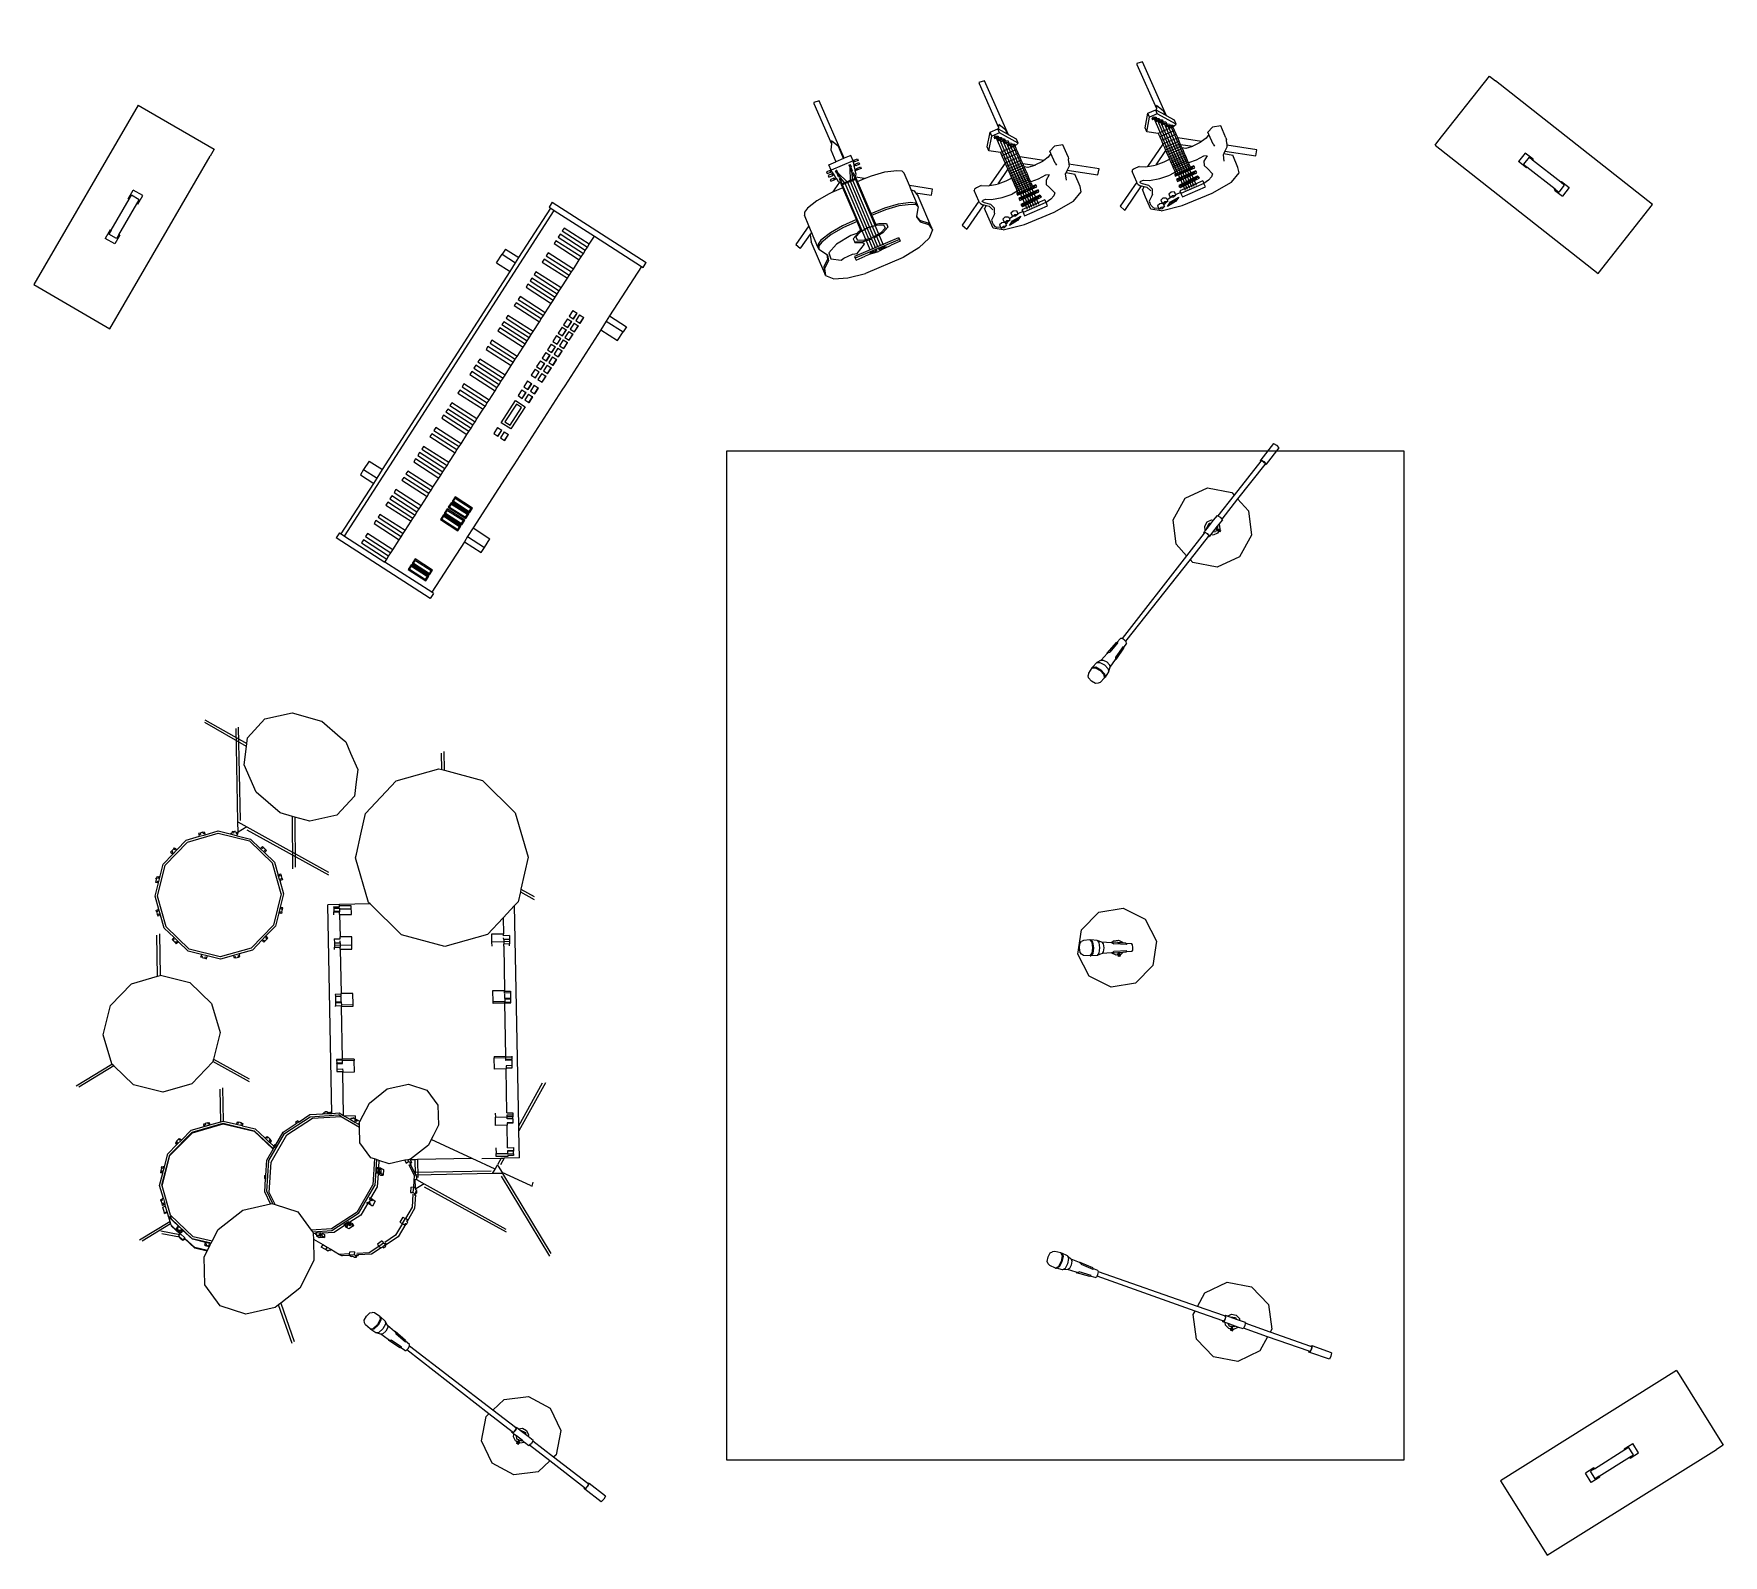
# Model space of a CAD drawing. Header units: millimetres. Extents: x 5003 to 5214, y 13585 to 13775.
import ezdxf

# ---------------------------------------------------------------- set-up
doc = ezdxf.new("R2010")
doc.units = ezdxf.units.MM
doc.layers.add('Musical Equipment', color=65, linetype='Continuous')

# ---------------------------------------------------------------- blocks, each defined once
blk = doc.blocks.new('Guitar Stand Accoustic')
at = {"lineweight": 0}
for p, q in [((-0.36, 14.26), (-0.15, 22.09)), ((-0.15, 22.09), (0.58, 22.15)), ((0.61, 22.04), (0.46, 16.54)), ((0.58, 22.15), (0.61, 22.04)), ((-0.24, 15.89), (0.3, 16.87)), ((0.3, 16.87), (0.46, 16.54)), ((-0.27, 14.26), (-0.24, 15.89)), ((0.46, 16.54), (0.8, 15.87)), ((0.8, 15.87), (0.77, 14.24)), ((-1.87, 13.59), (-1.88, 13.36)), ((-1.88, 13.36), (-1.38, 13.35)), ((-1.38, 13.58), (-1.87, 13.59)), ((-1.83, 13.1), (-1.84, 12.88)), ((-1.84, 12.88), (-1.34, 12.87)), ((-1.33, 13.09), (-1.83, 13.1)), ((-1.38, 13.53), (-1.38, 13.58)), ((-1.38, 13.53), (-1.25, 13.52)), ((-1.38, 13.37), (-1.38, 13.53)), ((-1.38, 13.35), (-1.38, 13.37)), ((-1.38, 13.37), (-1.22, 13.37)), ((-1.34, 13.04), (-1.33, 13.09)), ((-1.34, 13.04), (-1.17, 13.03)), ((-1.34, 12.89), (-1.34, 13.04)), ((-1.34, 12.87), (-1.34, 12.89)), ((-1.34, 12.89), (-1.14, 12.88)), ((-1.26, 13.57), (-1.24, 14.28)), ((-1.25, 13.52), (-1.26, 13.57)), ((-1.26, 13.57), (1.73, 13.52)), ((-1.22, 13.37), (-1.25, 13.52)), ((-1.24, 14.28), (-0.36, 14.26)), ((-1.17, 13.03), (-1.22, 13.37)), ((-1.14, 12.88), (-1.17, 13.03)), ((-1.07, 12.45), (-1.14, 12.88)), ((-0.69, 13.27), (-0.77, 13.21)), ((-0.77, 12.9), (-0.77, 13.21)), ((-0.69, 12.96), (-0.77, 12.9)), ((-0.77, 12.9), (-0.61, 12.9)), ((-0.65, 12.78), (-0.73, 12.73)), ((-0.73, 12.41), (-0.73, 12.73)), ((-0.61, 13.21), (-0.69, 13.27)), ((-0.61, 12.9), (-0.69, 12.96)), ((-0.57, 12.72), (-0.65, 12.78)), ((0.02, 11.3), (-0.62, 12.9)), ((-0.61, 12.9), (-0.61, 13.21)), ((-0.57, 12.41), (-0.57, 12.72)), ((-0.36, 14.26), (-0.27, 14.26)), ((-0.27, 14.26), (0.77, 14.24)), ((0.37, 11.29), (1.08, 12.87)), ((1.75, 14.22), (0.77, 14.24)), ((1.01, 12.69), (1.1, 12.75)), ((1.01, 12.38), (1.01, 12.69)), ((1.07, 13.18), (1.16, 13.24)), ((1.07, 12.87), (1.07, 13.18)), ((1.07, 12.87), (1.15, 12.92)), ((1.23, 12.87), (1.07, 12.87)), ((1.1, 12.75), (1.18, 12.69)), ((1.15, 12.92), (1.23, 12.87)), ((1.16, 13.24), (1.24, 13.18)), ((1.17, 12.38), (1.18, 12.69)), ((1.23, 12.87), (1.24, 13.18)), ((1.51, 12.4), (1.6, 12.84)), ((1.6, 12.84), (1.63, 12.99)), ((1.79, 12.83), (1.6, 12.84)), ((1.63, 12.99), (1.69, 13.32)), ((1.79, 12.98), (1.63, 12.99)), ((1.69, 13.32), (1.72, 13.47)), ((1.85, 13.32), (1.69, 13.32)), ((1.72, 13.47), (1.73, 13.52)), ((1.85, 13.47), (1.72, 13.47)), ((1.73, 13.52), (1.75, 14.22)), ((1.79, 12.98), (1.8, 13.04)), ((1.79, 12.83), (1.79, 12.98)), ((1.79, 12.81), (1.79, 12.83)), ((2.29, 12.81), (1.79, 12.81)), ((1.8, 13.04), (2.29, 13.03)), ((1.85, 13.53), (2.35, 13.52)), ((1.85, 13.47), (1.85, 13.53)), ((1.85, 13.32), (1.85, 13.47)), ((1.85, 13.29), (1.85, 13.32)), ((2.35, 13.29), (1.85, 13.29)), ((2.29, 13.03), (2.29, 12.81)), ((2.35, 13.52), (2.35, 13.29)), ((-4.43, 10.79), (-5.88, 10.41)), ((-2.68, 10.98), (-4.43, 10.79)), ((-1.76, 10.98), (-2.68, 10.98)), ((-1.84, 12.51), (-1.85, 12.3)), ((-1.85, 12.3), (-1.35, 12.29)), ((-1.34, 12.5), (-1.84, 12.51)), ((-1.76, 10.98), (-0.79, 11.56)), ((-0.8, 10.97), (-1.76, 10.98)), ((-1.35, 12.45), (-1.34, 12.5)), ((-1.35, 12.45), (-1.07, 12.45)), ((-1.35, 12.3), (-1.35, 12.45)), ((-1.35, 12.29), (-1.35, 12.3)), ((-1.35, 12.3), (-1.05, 12.3)), ((-1.05, 12.3), (-1.07, 12.45)), ((-0.97, 11.86), (-1.05, 12.3)), ((-0.79, 11.6), (-0.97, 11.86)), ((-0.88, 6.63), (-0.8, 10.97)), ((-0.79, 11.43), (-0.8, 11.32)), ((-0.8, 10.97), (-0.8, 11.32)), ((-0.8, 11.32), (1.2, 11.28)), ((-0.67, 11.31), (-0.8, 11.32)), ((-0.79, 11.56), (-0.79, 11.6)), ((-0.79, 11.43), (-0.79, 11.56)), ((-0.79, 11.43), (1.2, 11.4)), ((-0.78, 5.06), (-0.67, 11.31)), ((-0.66, 12.19), (-0.74, 12.14)), ((-0.74, 11.83), (-0.74, 12.14)), ((-0.66, 11.88), (-0.74, 11.83)), ((-0.74, 11.83), (-0.58, 11.83)), ((-0.65, 12.47), (-0.73, 12.41)), ((-0.73, 12.41), (-0.57, 12.41)), ((-0.67, 11.31), (-0.66, 11.83)), ((-0.32, 11.31), (-0.67, 11.31)), ((-0.58, 12.14), (-0.66, 12.19)), ((-0.58, 11.83), (-0.66, 11.88)), ((-0.57, 12.41), (-0.65, 12.47)), ((-0.32, 11.31), (-0.61, 12.41)), ((-0.58, 11.83), (-0.58, 12.14)), ((-0.48, 2.37), (-0.32, 11.31)), ((0.02, 11.3), (-0.32, 11.31)), ((-0.13, 2.37), (0.02, 11.3)), ((0.2, 11.3), (0.02, 11.3)), ((0.2, 11.3), (0.37, 11.29)), ((0.26, 5.11), (0.37, 11.29)), ((0.37, 11.29), (0.72, 11.29)), ((0.61, 5.07), (0.72, 11.29)), ((0.72, 11.29), (1.04, 12.38)), ((0.72, 11.29), (1.07, 11.28)), ((0.96, 5.02), (1.07, 11.28)), ((1, 12.11), (1.09, 12.16)), ((1, 11.8), (1, 12.11)), ((1, 11.8), (1.08, 11.85)), ((1.16, 11.8), (1, 11.8)), ((1.01, 12.38), (1.09, 12.44)), ((1.17, 12.38), (1.01, 12.38)), ((1.07, 11.28), (1.08, 11.8)), ((1.07, 11.28), (1.2, 11.28)), ((1.08, 11.85), (1.16, 11.8)), ((1.09, 12.44), (1.17, 12.38)), ((1.09, 12.16), (1.17, 12.11)), ((1.11, 6.6), (1.19, 10.93)), ((1.16, 11.8), (1.17, 12.11)), ((1.19, 10.93), (1.2, 11.28)), ((1.19, 10.93), (2.59, 10.89)), ((1.2, 11.57), (1.32, 11.72)), ((1.2, 11.4), (1.2, 11.57)), ((1.2, 11.4), (1.2, 11.28)), ((1.32, 11.72), (1.39, 11.81)), ((1.32, 11.72), (2.59, 10.89)), ((1.39, 11.81), (1.48, 12.25)), ((1.48, 12.25), (1.51, 12.4)), ((1.78, 12.25), (1.48, 12.25)), ((1.78, 12.4), (1.51, 12.4)), ((1.78, 12.4), (1.79, 12.45)), ((1.78, 12.25), (1.78, 12.4)), ((1.78, 12.24), (1.78, 12.25)), ((2.28, 12.23), (1.78, 12.24)), ((1.79, 12.45), (2.28, 12.44)), ((2.28, 12.44), (2.28, 12.23)), ((2.59, 10.89), (3.06, 10.88)), ((3.06, 10.88), (4.81, 10.63)), ((4.81, 10.63), (6.25, 10.2)), ((-6.61, 8.06), (-6.58, 9.77)), ((-6.41, 10.12), (-6.58, 9.77)), ((-5.88, 10.41), (-6.41, 10.12)), ((6.25, 10.2), (6.77, 9.89)), ((6.77, 9.89), (6.92, 9.54)), ((6.89, 8.1), (6.92, 9.54)), ((-9.13, 6.55), (-6.61, 8.06)), ((-8.72, 5.91), (-9.13, 6.55)), ((-7, 6.94), (-8.72, 5.91)), ((-7.22, 2.08), (-7.14, 6.42)), ((-7, 6.94), (-7.14, 6.42)), ((-6.92, 7.24), (-7, 6.94)), ((-6.62, 7.49), (-6.92, 7.24)), ((-6.65, 5.44), (-6.62, 7.49)), ((-6.62, 7.49), (-6.61, 8.06)), ((-4.51, 6.45), (-5.96, 6.08)), ((-2.75, 6.64), (-4.51, 6.45)), ((-2.76, 6.41), (-4.51, 6.22)), ((-0.88, 6.4), (-2.76, 6.41)), ((-0.88, 6.63), (-2.75, 6.64)), ((-0.91, 5.16), (-0.88, 6.4)), ((-0.88, 6.4), (-0.88, 6.63)), ((1.09, 5.13), (1.11, 6.36)), ((1.11, 6.6), (2.98, 6.54)), ((1.11, 6.36), (1.11, 6.6)), ((1.11, 6.36), (2.98, 6.31)), ((2.98, 6.54), (4.73, 6.29)), ((6.84, 5.2), (6.88, 7.25)), ((6.88, 7.25), (6.89, 8.1)), ((6.88, 7.25), (7.09, 7.06)), ((6.89, 8.1), (9.26, 6.56)), ((8.83, 5.94), (7.09, 7.06)), ((7.09, 7.06), (7.17, 6.99)), ((7.17, 6.99), (7.37, 6.16)), ((9.26, 6.56), (8.93, 5.91)), ((-6.49, 5.55), (-6.66, 5.2)), ((-6.66, 5.2), (-6.65, 5.44)), ((-6.66, 5.2), (-6.43, 4.85)), ((-6.49, 5.78), (-6.65, 5.44)), ((-5.96, 6.08), (-6.49, 5.78)), ((-5.96, 5.84), (-6.49, 5.55)), ((-6.43, 4.85), (-6, 4.17)), ((-4.51, 6.22), (-5.96, 5.84)), ((-1.31, 5.12), (-2.19, 4.74)), ((-2.19, 4.74), (-2.19, 4.24)), ((-2.19, 4.24), (-1.33, 3.82)), ((-1.81, 4.69), (-1.82, 4.27)), ((-1.82, 4.27), (-1.1, 3.93)), ((-1.08, 5.01), (-1.81, 4.69)), ((-0.91, 5.16), (-1.31, 5.12)), ((0.09, 5.12), (-1.08, 5.01)), ((-0.91, 5.04), (-0.91, 5.16)), ((-0.03, 5.12), (-0.91, 5.04)), ((-0.83, 2.38), (-0.78, 5.06)), ((-0.03, 5.12), (0.21, 5.12)), ((0.09, 5.12), (1.26, 4.97)), ((0.21, 5.12), (1.08, 5.01)), ((0.22, 2.36), (0.26, 5.11)), ((0.56, 2.36), (0.61, 5.07)), ((0.91, 2.35), (0.96, 5.02)), ((1.08, 5.01), (1.09, 5.13)), ((1.09, 5.13), (1.49, 5.07)), ((1.26, 4.97), (1.98, 4.62)), ((1.49, 5.07), (1.69, 4.98)), ((1.49, 4.96), (1.69, 4.98)), ((1.49, 4.96), (2.35, 4.54)), ((1.69, 4.98), (2.5, 5.05)), ((1.98, 4.62), (1.97, 4.21)), ((2.35, 4.54), (2.34, 4.16)), ((2.5, 5.05), (4.57, 4.69)), ((2.98, 6.31), (4.73, 6.06)), ((4.57, 4.69), (5.83, 4.03)), ((4.73, 6.29), (6.17, 5.86)), ((4.73, 6.06), (6.17, 5.63)), ((6.6, 4.62), (6.15, 3.96)), ((6.17, 5.86), (6.69, 5.55)), ((6.17, 5.63), (6.69, 5.31)), ((6.84, 4.96), (6.6, 4.62)), ((6.69, 5.55), (6.84, 5.2)), ((6.69, 5.31), (6.84, 4.96)), ((6.84, 4.96), (6.84, 5.2)), ((7.29, 1.83), (7.37, 6.16)), ((8.93, 5.91), (8.83, 5.94)), ((-7, 2.9), (-7.22, 2.08)), ((-7, 2.67), (-7.22, 1.85)), ((-6.15, 3.59), (-7, 2.9)), ((-6.16, 3.36), (-7, 2.67)), ((-5.96, 4.11), (-6.16, 3.36)), ((-6, 4.17), (-6.15, 3.59)), ((-6, 4.17), (-5.96, 4.11)), ((-2.94, 2.53), (-2.95, 2.3)), ((-2.95, 2.3), (-2.95, 2.05)), ((-2.95, 2.3), (3.03, 2.2)), ((-2.94, 2.53), (3.03, 2.43)), ((-1.33, 3.82), (-0.05, 3.66)), ((-1.1, 3.93), (0.07, 3.78)), ((-0.91, 2.17), (-1.06, 2.08)), ((-0.76, 2.08), (-0.91, 2.17)), ((-0.56, 2.17), (-0.71, 2.08)), ((-0.41, 2.07), (-0.56, 2.17)), ((-0.21, 2.16), (-0.36, 2.07)), ((-0.06, 2.06), (-0.21, 2.16)), ((1.24, 3.88), (0.07, 3.78)), ((0.14, 2.06), (0.29, 2.15)), ((1.47, 3.77), (0.18, 3.66)), ((0.29, 2.15), (0.43, 2.06)), ((0.49, 2.05), (0.64, 2.14)), ((0.64, 2.14), (0.78, 2.05)), ((0.83, 2.05), (0.98, 2.13)), ((0.98, 2.13), (1.13, 2.04)), ((1.97, 4.21), (1.24, 3.88)), ((1.3, 3.4), (1.47, 3.66)), ((2.58, 2.66), (1.3, 3.4)), ((2.34, 4.16), (1.47, 3.77)), ((2.34, 4.04), (1.47, 3.66)), ((2.34, 4.16), (2.34, 4.04)), ((3.16, 2.77), (2.58, 2.66)), ((3.03, 2.2), (3.02, 1.94)), ((3.03, 2.43), (3.03, 2.2)), ((4.35, 2.74), (3.16, 2.77)), ((4.77, 2.61), (4.35, 2.74)), ((5.9, 3.26), (4.77, 2.61)), ((5.83, 4.03), (5.9, 3.26)), ((6.15, 3.96), (6.1, 3.89)), ((6.1, 3.89), (6.27, 3.14)), ((6.15, 3.96), (6.28, 3.37)), ((6.27, 3.14), (7.09, 2.42)), ((6.28, 3.37), (7.1, 2.65)), ((7.09, 2.42), (7.29, 1.59)), ((7.1, 2.65), (7.29, 1.83)), ((-7.22, 1.85), (-7.22, 2.08)), ((-7.22, 1.85), (-6.44, 1.05)), ((-6.44, 1.05), (-4.79, 0.42)), ((-4.79, 0.42), (-2.55, 0.05)), ((-2.95, 2.05), (-1.71, 2.03)), ((-2.55, 0.05), (2.55, -0.05)), ((-0.84, 1.97), (-1.71, 2.03)), ((-1.06, 2.08), (-0.76, 2.08)), ((-0.84, 1.97), (0.03, 1.89)), ((-0.71, 2.08), (-0.41, 2.07)), ((-0.36, 2.07), (-0.06, 2.06)), ((0.9, 1.94), (0.03, 1.89)), ((0.43, 2.06), (0.14, 2.06)), ((0.78, 2.05), (0.49, 2.05)), ((1.13, 2.04), (0.83, 2.05)), ((0.9, 1.94), (1.78, 1.97)), ((3.02, 1.94), (1.78, 1.97)), ((4.8, 0.25), (2.55, -0.05)), ((6.48, 0.82), (4.8, 0.25)), ((7.29, 1.59), (6.48, 0.82)), ((7.29, 1.59), (7.29, 1.83))]:
    blk.add_line(p, q, dxfattribs=at)
blk = doc.blocks.new('Keyboard')
at = {"lineweight": 0}
for p, q in [((-16.73, 13.45), (-16.73, 15.94)), ((-16.73, 15.94), (-15.98, 15.94)), ((-15.98, 13.45), (-15.98, 15.94)), ((-15.98, 15.94), (-14.7, 15.94)), ((-14.7, 13.45), (-14.7, 15.94)), ((14.7, 13.45), (14.7, 15.94)), ((14.7, 15.94), (15.98, 15.94)), ((15.98, 13.45), (15.98, 15.94)), ((16.75, 15.94), (15.98, 15.94)), ((16.75, 13.45), (16.75, 15.94)), ((-24.24, 13.7), (-24.99, 13.7)), ((-24.99, 13.7), (-24.99, -0.25)), ((-24.24, 13.7), (-24.24, 13.45)), ((-24.24, 13.45), (-24.24, 6.48)), ((-16.73, 13.45), (-24.24, 13.45)), ((-15.98, 13.45), (-16.73, 13.45)), ((-14.7, 13.45), (-15.98, 13.45)), ((-5.93, 13.45), (-14.7, 13.45)), ((-5.33, 13.45), (-5.93, 13.45)), ((5.76, 13.45), (-5.33, 13.45)), ((6.41, 13.45), (5.76, 13.45)), ((14.7, 13.45), (6.41, 13.45)), ((15.98, 13.45), (14.7, 13.45)), ((16.75, 13.45), (15.98, 13.45)), ((24.08, 13.45), (16.75, 13.45)), ((24.08, 13.45), (24.08, 13.7)), ((24.08, 13.7), (24.82, 13.7)), ((24.08, 6.48), (24.08, 13.45)), ((24.82, -0.25), (24.82, 13.7)), ((-23.43, 12.04), (-22.75, 12.04)), ((-23.43, 9.44), (-23.43, 12.04)), ((-23.31, 11.92), (-22.87, 11.92)), ((-23.31, 9.56), (-23.31, 11.92)), ((-22.87, 9.56), (-22.87, 11.92)), ((-22.75, 12.04), (-22.75, 9.44)), ((-22.56, 12.04), (-21.87, 12.04)), ((-22.56, 9.44), (-22.56, 12.04)), ((-22.43, 11.92), (-22, 11.92)), ((-22.43, 9.56), (-22.43, 11.92)), ((-22, 9.56), (-22, 11.92)), ((-21.87, 12.04), (-21.87, 9.44)), ((-16.02, 12.04), (-15.34, 12.04)), ((-16.02, 9.44), (-16.02, 12.04)), ((-15.9, 11.92), (-15.46, 11.92)), ((-15.9, 9.56), (-15.9, 11.92)), ((-15.46, 9.56), (-15.46, 11.92)), ((-15.34, 12.04), (-15.34, 9.44)), ((-15.15, 12.04), (-14.46, 12.04)), ((-15.15, 9.44), (-15.15, 12.04)), ((-15.02, 11.92), (-14.59, 11.92)), ((-15.02, 9.56), (-15.02, 11.92)), ((-14.59, 9.56), (-14.59, 11.92)), ((-14.46, 12.04), (-14.46, 9.44)), ((-14.21, 12.04), (-13.53, 12.04)), ((-14.21, 9.44), (-14.21, 12.04)), ((-14.09, 11.92), (-13.65, 11.92)), ((-14.09, 9.56), (-14.09, 11.92)), ((-13.65, 9.56), (-13.65, 11.92)), ((-13.53, 12.04), (-13.53, 9.44)), ((-13.34, 12.04), (-12.66, 12.04)), ((-13.34, 9.44), (-13.34, 12.04)), ((-13.22, 11.92), (-12.78, 11.92)), ((-13.22, 9.56), (-13.22, 11.92)), ((-12.78, 9.56), (-12.78, 11.92)), ((-12.66, 12.04), (-12.66, 9.44)), ((-3.39, 10.85), (-2.52, 10.85)), ((-3.39, 10.85), (-3.39, 10.83)), ((-3.39, 10.83), (-2.52, 10.83)), ((-3.39, 10.21), (-3.39, 10.83)), ((-2.52, 10.85), (-2.52, 10.83)), ((-2.52, 10.21), (-2.52, 10.83)), ((-1.77, 10.72), (-1.77, 9.29)), ((1.53, 10.72), (-1.77, 10.72)), ((1.53, 9.29), (1.53, 10.72)), ((2.21, 10.85), (3.08, 10.85)), ((2.21, 10.85), (2.21, 10.83)), ((2.21, 10.83), (3.08, 10.83)), ((2.21, 10.21), (2.21, 10.83)), ((3.08, 10.85), (3.08, 10.83)), ((3.08, 10.21), (3.08, 10.83)), ((3.52, 10.85), (4.39, 10.85)), ((3.52, 10.85), (3.52, 10.83)), ((3.52, 10.83), (4.39, 10.83)), ((3.52, 10.21), (3.52, 10.83)), ((4.39, 10.85), (4.39, 10.83)), ((4.39, 10.21), (4.39, 10.83)), ((5.26, 10.85), (6.13, 10.85)), ((5.26, 10.85), (5.26, 10.83)), ((5.26, 10.83), (6.13, 10.83)), ((5.26, 10.21), (5.26, 10.83)), ((6.13, 10.85), (6.13, 10.83)), ((6.13, 10.21), (6.13, 10.83)), ((6.51, 10.85), (7.38, 10.85)), ((6.51, 10.85), (6.51, 10.83)), ((6.51, 10.83), (7.38, 10.83)), ((6.51, 10.21), (6.51, 10.83)), ((7.38, 10.85), (7.38, 10.83)), ((7.38, 10.21), (7.38, 10.83)), ((7.75, 10.85), (8.62, 10.85)), ((7.75, 10.85), (7.75, 10.83)), ((7.75, 10.83), (8.62, 10.83)), ((7.75, 10.21), (7.75, 10.83)), ((8.62, 10.85), (8.62, 10.83)), ((8.62, 10.21), (8.62, 10.83)), ((9, 10.85), (9.87, 10.85)), ((9, 10.85), (9, 10.83)), ((9, 10.83), (9.87, 10.83)), ((9, 10.21), (9, 10.83)), ((9.87, 10.85), (9.87, 10.83)), ((9.87, 10.21), (9.87, 10.83)), ((10.24, 10.85), (11.11, 10.85)), ((10.24, 10.85), (10.24, 10.83)), ((10.24, 10.83), (11.11, 10.83)), ((10.24, 10.21), (10.24, 10.83)), ((11.11, 10.85), (11.11, 10.83)), ((11.11, 10.21), (11.11, 10.83)), ((11.49, 10.85), (12.36, 10.85)), ((11.49, 10.85), (11.49, 10.83)), ((11.49, 10.83), (12.36, 10.83)), ((11.49, 10.21), (11.49, 10.83)), ((12.36, 10.85), (12.36, 10.83)), ((12.36, 10.21), (12.36, 10.83)), ((12.73, 10.85), (13.6, 10.85)), ((12.73, 10.85), (12.73, 10.83)), ((12.73, 10.83), (13.6, 10.83)), ((12.73, 10.21), (12.73, 10.83)), ((13.6, 10.85), (13.6, 10.83)), ((13.6, 10.21), (13.6, 10.83)), ((13.98, 10.85), (14.85, 10.85)), ((13.98, 10.85), (13.98, 10.83)), ((13.98, 10.83), (14.85, 10.83)), ((13.98, 10.21), (13.98, 10.83)), ((14.85, 10.85), (14.85, 10.83)), ((14.85, 10.21), (14.85, 10.83)), ((-22.75, 9.44), (-23.43, 9.44)), ((-23.31, 9.56), (-22.87, 9.56)), ((-21.87, 9.44), (-22.56, 9.44)), ((-22.43, 9.56), (-22, 9.56)), ((-15.34, 9.44), (-16.02, 9.44)), ((-15.9, 9.56), (-15.46, 9.56)), ((-14.46, 9.44), (-15.15, 9.44)), ((-15.02, 9.56), (-14.59, 9.56)), ((-13.53, 9.44), (-14.21, 9.44)), ((-14.09, 9.56), (-13.65, 9.56)), ((-12.66, 9.44), (-13.34, 9.44)), ((-13.22, 9.56), (-12.78, 9.56)), ((-2.52, 10.21), (-3.39, 10.21)), ((-3.39, 9.86), (-2.52, 9.86)), ((-3.39, 9.86), (-3.39, 9.84)), ((-3.39, 9.84), (-2.52, 9.84)), ((-3.39, 9.22), (-3.39, 9.84)), ((-2.52, 9.22), (-3.39, 9.22)), ((-2.52, 9.86), (-2.52, 9.84)), ((-2.52, 9.22), (-2.52, 9.84)), ((-1.77, 9.29), (1.53, 9.29)), ((-1.44, 9.62), (-1.44, 10.39)), ((-1.44, 10.39), (1.2, 10.39)), ((1.2, 9.62), (-1.44, 9.62)), ((1.2, 10.39), (1.2, 9.62)), ((3.08, 10.21), (2.21, 10.21)), ((2.21, 9.86), (3.08, 9.86)), ((2.21, 9.86), (2.21, 9.84)), ((2.21, 9.84), (3.08, 9.84)), ((2.21, 9.22), (2.21, 9.84)), ((3.08, 9.22), (2.21, 9.22)), ((3.08, 9.86), (3.08, 9.84)), ((3.08, 9.22), (3.08, 9.84)), ((4.39, 10.21), (3.52, 10.21)), ((3.52, 9.86), (4.39, 9.86)), ((3.52, 9.86), (3.52, 9.84)), ((3.52, 9.84), (4.39, 9.84)), ((3.52, 9.22), (3.52, 9.84)), ((4.39, 9.22), (3.52, 9.22)), ((4.39, 9.86), (4.39, 9.84)), ((4.39, 9.22), (4.39, 9.84)), ((6.13, 10.21), (5.26, 10.21)), ((5.26, 9.86), (6.13, 9.86)), ((5.26, 9.86), (5.26, 9.84)), ((5.26, 9.84), (6.13, 9.84)), ((5.26, 9.22), (5.26, 9.84)), ((6.13, 9.22), (5.26, 9.22)), ((6.13, 9.86), (6.13, 9.84)), ((6.13, 9.22), (6.13, 9.84)), ((7.38, 10.21), (6.51, 10.21)), ((6.51, 9.86), (7.38, 9.86)), ((6.51, 9.86), (6.51, 9.84)), ((6.51, 9.84), (7.38, 9.84)), ((6.51, 9.22), (6.51, 9.84)), ((7.38, 9.22), (6.51, 9.22)), ((7.38, 9.86), (7.38, 9.84)), ((7.38, 9.22), (7.38, 9.84)), ((8.62, 10.21), (7.75, 10.21)), ((7.75, 9.86), (8.62, 9.86)), ((7.75, 9.86), (7.75, 9.84)), ((7.75, 9.84), (8.62, 9.84)), ((7.75, 9.22), (7.75, 9.84)), ((8.62, 9.22), (7.75, 9.22)), ((8.62, 9.86), (8.62, 9.84)), ((8.62, 9.22), (8.62, 9.84)), ((9.87, 10.21), (9, 10.21)), ((9, 9.86), (9.87, 9.86)), ((9, 9.86), (9, 9.84)), ((9, 9.84), (9.87, 9.84)), ((9, 9.22), (9, 9.84)), ((9.87, 9.22), (9, 9.22)), ((9.87, 9.86), (9.87, 9.84)), ((9.87, 9.22), (9.87, 9.84)), ((11.11, 10.21), (10.24, 10.21)), ((10.24, 9.86), (11.11, 9.86)), ((10.24, 9.86), (10.24, 9.84)), ((10.24, 9.84), (11.11, 9.84)), ((10.24, 9.22), (10.24, 9.84)), ((11.11, 9.22), (10.24, 9.22)), ((11.11, 9.86), (11.11, 9.84)), ((11.11, 9.22), (11.11, 9.84)), ((12.36, 10.21), (11.49, 10.21)), ((11.49, 9.86), (12.36, 9.86)), ((11.49, 9.86), (11.49, 9.84)), ((11.49, 9.84), (12.36, 9.84)), ((11.49, 9.22), (11.49, 9.84)), ((12.36, 9.22), (11.49, 9.22)), ((12.36, 9.86), (12.36, 9.84)), ((12.36, 9.22), (12.36, 9.84)), ((13.6, 10.21), (12.73, 10.21)), ((12.73, 9.86), (13.6, 9.86)), ((12.73, 9.86), (12.73, 9.84)), ((12.73, 9.84), (13.6, 9.84)), ((12.73, 9.22), (12.73, 9.84)), ((13.6, 9.22), (12.73, 9.22)), ((13.6, 9.86), (13.6, 9.84)), ((13.6, 9.22), (13.6, 9.84)), ((14.85, 10.21), (13.98, 10.21)), ((13.98, 9.86), (14.85, 9.86)), ((13.98, 9.86), (13.98, 9.84)), ((13.98, 9.84), (14.85, 9.84)), ((13.98, 9.22), (13.98, 9.84)), ((14.85, 9.22), (13.98, 9.22)), ((14.85, 9.86), (14.85, 9.84)), ((14.85, 9.22), (14.85, 9.84)), ((-24.24, 0.5), (-24.24, 6.48)), ((-24.24, 6.48), (-23.8, 6.48)), ((-23.8, 2.74), (-23.8, 6.48)), ((-23.8, 6.48), (-23.37, 6.48)), ((-23.37, 6.48), (-23.37, 2.74)), ((-23.37, 6.48), (-22.86, 6.48)), ((-22.86, 2.74), (-22.86, 6.48)), ((-22.86, 6.48), (-22.43, 6.48)), ((-22.43, 6.48), (-22.43, 2.74)), ((-22.43, 6.48), (-20.93, 6.48)), ((-20.93, 2.74), (-20.93, 6.48)), ((-20.93, 6.48), (-20.5, 6.48)), ((-20.5, 6.48), (-20.5, 2.74)), ((-20.5, 6.48), (-20, 6.48)), ((-20, 2.74), (-20, 6.48)), ((-20, 6.48), (-19.57, 6.48)), ((-19.57, 6.48), (-19.57, 2.74)), ((-19.57, 6.48), (-18.19, 6.48)), ((-18.19, 2.74), (-18.19, 6.48)), ((-18.19, 6.48), (-17.76, 6.48)), ((-17.76, 6.48), (-17.76, 2.74)), ((-17.76, 6.48), (-17.26, 6.48)), ((-17.26, 2.74), (-17.26, 6.48)), ((-17.26, 6.48), (-16.83, 6.48)), ((-16.83, 6.48), (-16.83, 2.74)), ((-16.83, 6.48), (-16.32, 6.48)), ((-16.32, 2.74), (-16.32, 6.48)), ((-16.32, 6.48), (-15.89, 6.48)), ((-15.89, 6.48), (-15.89, 2.74)), ((-15.89, 6.48), (-14.52, 6.48)), ((-14.52, 2.74), (-14.52, 6.48)), ((-14.52, 6.48), (-14.09, 6.48)), ((-14.09, 6.48), (-14.09, 2.74)), ((-14.09, 6.48), (-13.58, 6.48)), ((-13.58, 2.74), (-13.58, 6.48)), ((-13.58, 6.48), (-13.15, 6.48)), ((-13.15, 6.48), (-13.15, 2.74)), ((-13.15, 6.48), (-11.78, 6.48)), ((-11.78, 2.74), (-11.78, 6.48)), ((-11.78, 6.48), (-11.35, 6.48)), ((-11.35, 6.48), (-11.35, 2.74)), ((-11.35, 6.48), (-10.84, 6.48)), ((-10.84, 2.74), (-10.84, 6.48)), ((-10.84, 6.48), (-10.41, 6.48)), ((-10.41, 6.48), (-10.41, 2.74)), ((-10.41, 6.48), (-9.91, 6.48)), ((-9.91, 2.74), (-9.91, 6.48)), ((-9.91, 6.48), (-9.48, 6.48)), ((-9.48, 6.48), (-9.48, 2.74)), ((-9.48, 6.48), (-8.04, 6.48)), ((-8.04, 2.74), (-8.04, 6.48)), ((-8.04, 6.48), (-7.61, 6.48)), ((-7.61, 6.48), (-7.61, 2.74)), ((-7.61, 6.48), (-7.11, 6.48)), ((-7.11, 2.74), (-7.11, 6.48)), ((-7.11, 6.48), (-6.68, 6.48)), ((-6.68, 6.48), (-6.68, 2.74)), ((-6.68, 6.48), (-5.3, 6.48)), ((-5.3, 2.74), (-5.3, 6.48)), ((-5.3, 6.48), (-4.87, 6.48)), ((-4.87, 6.48), (-4.87, 2.74)), ((-4.87, 6.48), (-4.37, 6.48)), ((-4.37, 2.74), (-4.37, 6.48)), ((-4.37, 6.48), (-3.94, 6.48)), ((-3.94, 6.48), (-3.94, 2.74)), ((-3.94, 6.48), (-3.43, 6.48)), ((-3.43, 2.74), (-3.43, 6.48)), ((-3.43, 6.48), (-3, 6.48)), ((-3, 6.48), (-3, 2.74)), ((-3, 6.48), (-1.57, 6.48)), ((-1.57, 2.74), (-1.57, 6.48)), ((-1.57, 6.48), (-1.14, 6.48)), ((-1.14, 6.48), (-1.14, 2.74)), ((-1.14, 6.48), (-0.63, 6.48)), ((-0.63, 2.74), (-0.63, 6.48)), ((-0.63, 6.48), (-0.2, 6.48)), ((-0.2, 6.48), (-0.2, 2.74)), ((-0.2, 6.48), (1.17, 6.48)), ((1.17, 2.74), (1.17, 6.48)), ((1.17, 6.48), (1.6, 6.48)), ((1.6, 6.48), (1.6, 2.74)), ((1.6, 6.48), (2.11, 6.48)), ((2.11, 2.74), (2.11, 6.48)), ((2.11, 6.48), (2.54, 6.48)), ((2.54, 6.48), (2.54, 2.74)), ((2.54, 6.48), (3.04, 6.48)), ((3.04, 2.74), (3.04, 6.48)), ((3.04, 6.48), (3.47, 6.48)), ((3.47, 6.48), (3.47, 2.74)), ((3.47, 6.48), (4.91, 6.48)), ((4.91, 2.74), (4.91, 6.48)), ((4.91, 6.48), (5.34, 6.48)), ((5.34, 6.48), (5.34, 2.74)), ((5.34, 6.48), (5.84, 6.48)), ((5.84, 2.74), (5.84, 6.48)), ((5.84, 6.48), (6.27, 6.48)), ((6.27, 6.48), (6.27, 2.74)), ((6.27, 6.48), (7.65, 6.48)), ((7.65, 2.74), (7.65, 6.48)), ((7.65, 6.48), (8.08, 6.48)), ((8.08, 6.48), (8.08, 2.74)), ((8.08, 6.48), (8.58, 6.48)), ((8.58, 2.74), (8.58, 6.48)), ((8.58, 6.48), (9.01, 6.48)), ((9.01, 6.48), (9.01, 2.74)), ((9.01, 6.48), (9.52, 6.48)), ((9.52, 2.74), (9.52, 6.48)), ((9.52, 6.48), (9.95, 6.48)), ((9.95, 6.48), (9.95, 2.74)), ((9.95, 6.48), (11.39, 6.48)), ((11.39, 2.74), (11.39, 6.48)), ((11.39, 6.48), (11.82, 6.48)), ((11.82, 6.48), (11.82, 2.74)), ((11.82, 6.48), (12.32, 6.48)), ((12.32, 2.74), (12.32, 6.48)), ((12.32, 6.48), (12.75, 6.48)), ((12.75, 6.48), (12.75, 2.74)), ((12.75, 6.48), (14.13, 6.48)), ((14.13, 2.74), (14.13, 6.48)), ((14.13, 6.48), (14.56, 6.48)), ((14.56, 6.48), (14.56, 2.74)), ((14.56, 6.48), (15.06, 6.48)), ((15.06, 2.74), (15.06, 6.48)), ((15.06, 6.48), (15.49, 6.48)), ((15.49, 6.48), (15.49, 2.74)), ((15.49, 6.48), (15.99, 6.48)), ((15.99, 2.74), (15.99, 6.48)), ((15.99, 6.48), (16.42, 6.48)), ((16.42, 6.48), (16.42, 2.74)), ((16.42, 6.48), (17.86, 6.48)), ((17.86, 2.74), (17.86, 6.48)), ((17.86, 6.48), (18.29, 6.48)), ((18.29, 6.48), (18.29, 2.74)), ((18.29, 6.48), (18.8, 6.48)), ((18.8, 2.74), (18.8, 6.48)), ((18.8, 6.48), (19.23, 6.48)), ((19.23, 6.48), (19.23, 2.74)), ((19.23, 6.48), (20.6, 6.48)), ((20.6, 2.74), (20.6, 6.48)), ((20.6, 6.48), (21.03, 6.48)), ((21.03, 6.48), (21.03, 2.74)), ((21.03, 6.48), (21.54, 6.48)), ((21.54, 2.74), (21.54, 6.48)), ((21.54, 6.48), (21.97, 6.48)), ((21.97, 6.48), (21.97, 2.74)), ((21.97, 6.48), (22.47, 6.48)), ((22.47, 2.74), (22.47, 6.48)), ((22.47, 6.48), (22.9, 6.48)), ((22.9, 6.48), (22.9, 2.74)), ((22.9, 6.48), (24.08, 6.48)), ((24.08, 0.5), (24.08, 6.48)), ((-23.37, 2.74), (-23.8, 2.74)), ((-22.43, 2.74), (-22.86, 2.74)), ((-20.5, 2.74), (-20.93, 2.74)), ((-19.57, 2.74), (-20, 2.74)), ((-17.76, 2.74), (-18.19, 2.74)), ((-16.83, 2.74), (-17.26, 2.74)), ((-15.89, 2.74), (-16.32, 2.74)), ((-14.09, 2.74), (-14.52, 2.74)), ((-13.15, 2.74), (-13.58, 2.74)), ((-11.35, 2.74), (-11.78, 2.74)), ((-10.41, 2.74), (-10.84, 2.74)), ((-9.48, 2.74), (-9.91, 2.74)), ((-7.61, 2.74), (-8.04, 2.74)), ((-6.68, 2.74), (-7.11, 2.74)), ((-4.87, 2.74), (-5.3, 2.74)), ((-3.94, 2.74), (-4.37, 2.74)), ((-3, 2.74), (-3.43, 2.74)), ((-1.14, 2.74), (-1.57, 2.74)), ((-0.2, 2.74), (-0.63, 2.74)), ((1.6, 2.74), (1.17, 2.74)), ((2.54, 2.74), (2.11, 2.74)), ((3.47, 2.74), (3.04, 2.74)), ((5.34, 2.74), (4.91, 2.74)), ((6.27, 2.74), (5.84, 2.74)), ((8.08, 2.74), (7.65, 2.74)), ((9.01, 2.74), (8.58, 2.74)), ((9.95, 2.74), (9.52, 2.74)), ((11.82, 2.74), (11.39, 2.74)), ((12.75, 2.74), (12.32, 2.74)), ((14.56, 2.74), (14.13, 2.74)), ((15.49, 2.74), (15.06, 2.74)), ((16.42, 2.74), (15.99, 2.74)), ((18.29, 2.74), (17.86, 2.74)), ((19.23, 2.74), (18.8, 2.74)), ((21.03, 2.74), (20.6, 2.74)), ((21.97, 2.74), (21.54, 2.74)), ((22.9, 2.74), (22.47, 2.74)), ((-24.24, 0), (-24.24, 0.5)), ((-24.24, 0.5), (-4.92, 0.5)), ((-14.7, 0), (14.7, 0)), ((-4.92, 0.5), (24.08, 0.5)), ((24.08, 0), (24.08, 0.5)), ((-24.24, -0.25), (-24.99, -0.25)), ((-24.24, 0), (-16.73, 0)), ((-24.24, -0.25), (-24.24, 0)), ((-16.73, -1.99), (-16.73, 0)), ((-16.73, 0), (-15.98, 0)), ((-15.98, -1.99), (-16.73, -1.99)), ((-15.98, -1.99), (-15.98, 0)), ((-15.98, 0), (-14.7, 0)), ((-14.7, -1.99), (-15.98, -1.99)), ((-14.7, -1.99), (-14.7, 0)), ((14.7, -1.99), (14.7, 0)), ((14.7, 0), (15.98, 0)), ((14.7, -1.99), (15.98, -1.99)), ((15.98, -1.99), (15.98, 0)), ((15.98, 0), (16.75, 0)), ((16.75, -1.99), (15.98, -1.99)), ((16.75, -1.99), (16.75, 0)), ((16.75, 0), (24.08, 0)), ((24.08, -0.25), (24.08, 0)), ((24.82, -0.25), (24.08, -0.25))]:
    blk.add_line(p, q, dxfattribs=at)
blk = doc.blocks.new('Drum Kit')
at = {"lineweight": 0}
for p, q in [((-20.83, 21.4), (-30.81, 27.42)), ((-20.51, 21.57), (-30.49, 27.59)), ((-22.11, 25.26), (-21.61, 25.4)), ((-9.21, 26.92), (-15.21, 23.61)), ((-14.58, 23.6), (-9.22, 26.56)), ((14.62, 23.78), (13.67, 25.49)), ((14.94, 23.85), (14.04, 25.49)), ((-22.03, 25.04), (-22.11, 25.26)), ((-22.03, 25.04), (-20.39, 21.5)), ((-18.54, 23.68), (-18.58, 21.75)), ((-18.54, 23.68), (-15.21, 23.61)), ((-15.21, 23.61), (-14.58, 23.6)), ((-14.58, 23.6), (12.93, 23.07)), ((-22.18, 11.78), (-27.81, 21.99)), ((-21.81, 11.77), (-27.45, 21.98)), ((-20.51, 21.57), (-20.53, 20.31)), ((-20.39, 21.5), (-20.51, 21.57)), ((-19.58, 21.01), (-20.39, 21.5)), ((-18.58, 21.39), (-19.43, 20.92)), ((-18.58, 21.75), (-19.42, 21.29)), ((-18.63, 18.97), (-18.58, 21.39)), ((-18.58, 21.39), (-18.58, 21.75)), ((-18.38, 22.21), (-18.41, 20.76)), ((-18.27, 22.21), (-18.38, 22.21)), ((-18.26, 22.94), (-18.27, 22.21)), ((-18.08, 22.94), (-18.26, 22.94)), ((-18.08, 22.94), (-18.09, 22.21)), ((-18.09, 22.21), (-18, 22.21)), ((-18.08, 22.94), (-17.72, 22.93)), ((-18.03, 20.75), (-18, 22.21)), ((-18, 22.21), (-17.74, 22.2)), ((-17.72, 22.93), (-17.74, 22.2)), ((-17.74, 22.2), (-17.65, 22.2)), ((-17.63, 22.93), (-17.72, 22.93)), ((-17.65, 22.2), (-17.63, 22.93)), ((-17.28, 22.92), (-17.63, 22.93)), ((-17.3, 22.19), (-17.28, 22.92)), ((-17.3, 22.19), (-14.5, 22.14)), ((-14.5, 22.14), (-14.52, 20.68)), ((-14.24, 22.14), (-14.5, 22.14)), ((-14.23, 22.86), (-14.24, 22.14)), ((-14.21, 22.13), (-14.24, 22.14)), ((-14.19, 22.86), (-14.23, 22.86)), ((-14.19, 22.86), (-14.21, 22.13)), ((-13.7, 22.85), (-14.19, 22.86)), ((-13.7, 22.85), (-13.71, 22.13)), ((-13.71, 22.13), (-13.46, 22.12)), ((-13.7, 22.85), (-13.44, 22.85)), ((-13.49, 20.66), (-13.46, 22.12)), ((-13.46, 22.12), (-13.45, 22.12)), ((-13.44, 22.85), (-13.45, 22.12)), ((-13.45, 22.12), (-13.21, 22.12)), ((-13.19, 22.84), (-13.44, 22.85)), ((-13.21, 22.12), (-13.19, 22.84)), ((-12.94, 22.84), (-13.19, 22.84)), ((-12.95, 22.11), (-12.94, 22.84)), ((-12.95, 22.11), (-7.47, 22.01)), ((-7.47, 22.01), (-7.5, 20.55)), ((-7.38, 22), (-7.47, 22.01)), ((-7.36, 22.73), (-7.38, 22)), ((-7.07, 22), (-7.38, 22)), ((-7.06, 22.73), (-7.36, 22.73)), ((-7.06, 22.73), (-7.07, 22)), ((-6.38, 22.71), (-7.06, 22.73)), ((-6.38, 22.71), (-6.4, 21.98)), ((-6.4, 21.98), (-6.3, 21.98)), ((-6.38, 22.71), (-6.29, 22.71)), ((-6.29, 22.71), (-6.3, 21.98)), ((-6.3, 21.98), (-6.06, 21.98)), ((-5.95, 22.7), (-6.29, 22.71)), ((-6.09, 20.52), (-6.06, 21.98)), ((-6.06, 21.98), (-5.97, 21.98)), ((-5.97, 21.98), (-5.95, 22.7)), ((-5.86, 22.7), (-5.95, 22.7)), ((-5.9, 20.52), (-5.87, 21.97)), ((-5.87, 21.97), (0.83, 21.85)), ((0.75, 22.58), (0.7, 20.39)), ((0.75, 22.58), (0.84, 22.57)), ((0.84, 22.57), (0.83, 21.85)), ((0.92, 21.84), (0.83, 21.85)), ((1.23, 22.57), (0.84, 22.57)), ((0.92, 21.84), (0.89, 20.39)), ((1.22, 21.84), (0.92, 21.84)), ((1.23, 22.57), (1.22, 21.84)), ((1.32, 21.84), (1.22, 21.84)), ((1.33, 22.57), (1.23, 22.57)), ((1.33, 22.57), (1.32, 21.84)), ((1.32, 21.84), (1.9, 21.83)), ((2.01, 22.55), (1.33, 22.57)), ((2.01, 22.55), (1.99, 21.82)), ((1.99, 21.82), (2.23, 21.82)), ((2.25, 22.55), (2.01, 22.55)), ((2.23, 21.82), (2.25, 22.55)), ((2.23, 21.82), (2.33, 21.82)), ((2.3, 20.36), (2.33, 21.82)), ((7.85, 21.71), (2.33, 21.82)), ((7.85, 21.71), (8.11, 21.71)), ((7.87, 22.44), (8.13, 22.43)), ((8.13, 22.43), (8.11, 21.71)), ((8.37, 21.7), (8.11, 21.71)), ((8.41, 22.43), (8.13, 22.43)), ((8.37, 21.7), (8.34, 20.24)), ((8.4, 21.7), (8.37, 21.7)), ((8.41, 22.43), (8.4, 21.7)), ((8.66, 21.7), (8.4, 21.7)), ((8.67, 22.42), (8.41, 22.43)), ((8.67, 22.42), (8.66, 21.7)), ((8.66, 21.7), (8.89, 21.69)), ((9.17, 22.41), (8.67, 22.42)), ((9.17, 22.41), (9.15, 21.69)), ((9.15, 21.69), (9.4, 21.68)), ((9.37, 20.22), (9.4, 21.68)), ((11.4, 21.64), (9.4, 21.68)), ((-20.53, 20.31), (-20.71, 10.72)), ((-20.53, 20.31), (-19.98, 20.62)), ((-20.22, 20.12), (-20.4, 10.57)), ((-19.98, 20.62), (-19.51, 20.87)), ((-19.98, 20.62), (-18.65, 17.76)), ((-19.43, 20.92), (-19.58, 21.01)), ((-19.51, 20.87), (-19.43, 20.92)), ((-18.41, 20.76), (-18.03, 20.75)), ((-17.32, 20.74), (-18.03, 20.75)), ((-14.52, 20.68), (-13.49, 20.66)), ((-12.98, 20.65), (-13.49, 20.66)), ((-7.5, 20.55), (-6.09, 20.52)), ((-5.9, 20.52), (-6.09, 20.52)), ((0.7, 20.39), (0.89, 20.39)), ((0.89, 20.39), (2.3, 20.36)), ((7.83, 20.25), (8.34, 20.24)), ((8.34, 20.24), (9.37, 20.22)), ((-18.65, 17.76), (-18.78, 10.94)), ((-18.65, 17.76), (-16.29, 12.65)), ((-15.81, 12.89), (-16.29, 12.65)), ((-14.5, 13.56), (-15.81, 12.89)), ((-12, 13.49), (-14.5, 13.56)), ((-10.12, 12.12), (-12, 13.49)), ((29.79, 14.31), (32.13, 14.26)), ((29.87, 13.99), (31.94, 13.95)), ((-24.89, 10.58), (-26.49, 9.64)), ((-23.16, 10.69), (-24.89, 10.58)), ((-23.17, 10.53), (-23.16, 10.69)), ((-23.07, 10.53), (-23.16, 10.69)), ((-23.06, 10.69), (-23.07, 10.53)), ((-22.99, 10.7), (-23.06, 10.69)), ((-22.88, 10.38), (-23.06, 10.69)), ((-22.98, 10.86), (-22.99, 10.7)), ((-22.89, 10.7), (-22.99, 10.7)), ((-22.98, 10.86), (-22.65, 10.88)), ((-22.98, 10.86), (-22.89, 10.7)), ((-22.66, 10.72), (-22.89, 10.7)), ((-22.65, 10.88), (-22.56, 10.73)), ((-22.56, 10.73), (-22.44, 10.73)), ((-22.44, 10.73), (-22.46, 10.69)), ((-22.46, 10.69), (-22.34, 10.69)), ((-21.81, 11.77), (-22.44, 10.73)), ((-22.34, 10.69), (-22.18, 10.43)), ((-22.34, 10.69), (-21.2, 10.67)), ((-21.28, 10.81), (-21.81, 11.77)), ((-20.94, 10.83), (-21.28, 10.81)), ((-21.2, 10.67), (-21.28, 10.81)), ((-18.78, 10.94), (-21.01, 10.98)), ((-20.71, 10.72), (-20.94, 10.83)), ((-20.58, 10.66), (-20.71, 10.72)), ((-20.4, 10.57), (-20.58, 10.66)), ((-18.79, 10.62), (-20.58, 10.66)), ((-19.43, 10.09), (-20.4, 10.57)), ((-18.79, 10.62), (-18.8, 9.97)), ((-18.78, 10.94), (-18.79, 10.62)), ((-16.97, 12.3), (-18.72, 10.06)), ((-16.29, 12.65), (-16.97, 12.3)), ((-9.38, 9.81), (-10.12, 12.12)), ((-28.4, 8.53), (-29.35, 7.08)), ((-26.79, 9.47), (-28.4, 8.53)), ((-26.76, 9.07), (-28.22, 8.22)), ((-26.93, 9.36), (-26.78, 9.45)), ((-26.92, 9.34), (-26.93, 9.36)), ((-26.77, 9.43), (-26.92, 9.34)), ((-26.76, 9.07), (-26.92, 9.34)), ((-26.86, 9.58), (-26.56, 9.76)), ((-26.86, 9.58), (-26.79, 9.47)), ((-26.79, 9.47), (-26.78, 9.45)), ((-26.78, 9.45), (-26.77, 9.43)), ((-26.74, 9.03), (-26.76, 9.07)), ((-26.11, 9.39), (-26.74, 9.03)), ((-26.58, 8.76), (-26.74, 9.03)), ((-25.96, 9.12), (-26.58, 8.76)), ((-26.56, 9.76), (-26.49, 9.64)), ((-26.49, 9.64), (-26.48, 9.62)), ((-26.48, 9.62), (-26.31, 9.72)), ((-26.48, 9.62), (-26.47, 9.6)), ((-26.47, 9.6), (-26.3, 9.7)), ((-26.31, 9.72), (-26.3, 9.7)), ((-26.3, 9.7), (-26.14, 9.43)), ((-24.71, 10.27), (-26.14, 9.43)), ((-26.14, 9.43), (-26.11, 9.39)), ((-25.96, 9.12), (-26.11, 9.39)), ((-23.08, 10.37), (-24.71, 10.27)), ((-22.9, 10.06), (-22.88, 10.38)), ((-22.2, 10.1), (-22.9, 10.06)), ((-22.18, 10.43), (-22.88, 10.38)), ((-22.2, 10.1), (-22.18, 10.43)), ((-20.75, 10.52), (-22.18, 10.43)), ((-19.39, 9.85), (-20.75, 10.52)), ((-19.48, 10), (-19.43, 10.09)), ((-19.43, 10.09), (-19.39, 10.15)), ((-19.39, 10.15), (-19.25, 10.08)), ((-19.29, 10), (-19.39, 10.15)), ((-18.87, 9.38), (-19.31, 7.43)), ((-19.24, 10.08), (-19.29, 10)), ((-19.15, 10.23), (-19.25, 10.08)), ((-19.25, 10.08), (-19.24, 10.08)), ((-19.2, 10.14), (-19.24, 10.08)), ((-19.21, 9.54), (-19.02, 9.83)), ((-18.87, 9.38), (-19.21, 9.54)), ((-19.02, 9.83), (-19.2, 10.14)), ((-19.06, 10.07), (-19.2, 10.14)), ((-19.15, 10.23), (-18.87, 10.09)), ((-19.15, 10.23), (-19.06, 10.07)), ((-18.8, 9.72), (-19.02, 9.83)), ((-18.87, 10.09), (-18.8, 9.97)), ((-18.8, 9.72), (-18.87, 9.38)), ((-18.8, 9.97), (-18.78, 9.94)), ((-18.75, 9.92), (-18.8, 9.72)), ((-18.78, 9.94), (-18.75, 9.92)), ((-18.72, 10.06), (-18.75, 9.92)), ((-9.96, 7.18), (-9.38, 9.81)), ((-29.78, 6.42), (-30.57, 5.22)), ((-29.78, 6.71), (-29.6, 6.99)), ((-29.78, 6.71), (-29.69, 6.56)), ((-29.69, 6.56), (-29.78, 6.42)), ((-29.6, 6.11), (-29.78, 6.42)), ((-29.51, 6.84), (-29.64, 6.64)), ((-29.6, 6.99), (-29.51, 6.84)), ((-29.6, 6.99), (-29.45, 6.92)), ((-29.22, 6.69), (-29.6, 6.11)), ((-29.51, 6.84), (-29.45, 6.92)), ((-29.45, 6.92), (-29.4, 7)), ((-29.4, 7), (-29.35, 7.08)), ((-29.4, 7), (-29.22, 6.69)), ((-29.4, 7), (-29.26, 6.93)), ((-29.2, 7.01), (-29.35, 7.08)), ((-29.35, 7.08), (-29.26, 6.93)), ((-28.93, 6.55), (-29.31, 5.97)), ((-28.93, 6.55), (-29.22, 6.69)), ((-28.22, 8.22), (-29.11, 6.86)), ((-20.73, 6.33), (-20.71, 6.66)), ((-20.73, 6.33), (-20.55, 6.02)), ((-20.02, 6.7), (-20.71, 6.66)), ((-20.71, 6.66), (-20.53, 6.35)), ((-20.53, 6.35), (-20.54, 6.19)), ((-20.36, 6.36), (-20.53, 6.35)), ((-20.36, 6.36), (-20.37, 6.2)), ((-20.03, 6.38), (-20.36, 6.36)), ((-20.27, 6.2), (-20.36, 6.36)), ((-20.03, 6.38), (-19.83, 6.39)), ((-19.94, 6.22), (-20.03, 6.38)), ((-19.83, 6.39), (-20.02, 6.7)), ((-19.83, 6.39), (-19.84, 6.23)), ((-19.31, 7.43), (-18.88, 6.13)), ((-11.72, 4.94), (-9.96, 7.18)), ((-30.57, 5.22), (-30.67, 3.54)), ((-30.39, 4.91), (-30.48, 3.39)), ((-29.6, 6.11), (-30.39, 4.91)), ((-29.31, 5.97), (-29.6, 6.11)), ((-24.23, 4.73), (-25.69, 3.88)), ((-25.51, 3.57), (-22, 5.61)), ((-25.33, 3.4), (-21.94, 5.37)), ((-23.95, 5.67), (-24.57, 5.31)), ((-24.57, 5.31), (-24.39, 4.99)), ((-24.24, 5.08), (-24.39, 4.99)), ((-24.39, 4.99), (-24.31, 4.86)), ((-24.16, 4.95), (-24.31, 4.86)), ((-24.31, 4.86), (-24.23, 4.73)), ((-24.24, 5.08), (-24.16, 4.95)), ((-24.23, 4.73), (-24.22, 4.71)), ((-24.22, 4.71), (-24.07, 4.79)), ((-24.14, 4.57), (-24.22, 4.71)), ((-24.15, 4.93), (-24.16, 4.95)), ((-24.15, 4.93), (-23.85, 5.1)), ((-24.15, 4.93), (-24.07, 4.79)), ((-23.77, 5.36), (-23.95, 5.67)), ((-23.94, 5.25), (-23.77, 5.36)), ((-23.94, 5.25), (-23.86, 5.12)), ((-23.86, 5.12), (-23.69, 5.22)), ((-23.85, 5.1), (-23.86, 5.12)), ((-23.85, 5.1), (-23.77, 4.97)), ((-23.77, 5.36), (-23.69, 5.22)), ((-23.77, 4.97), (-23.6, 5.07)), ((-23.61, 5.09), (-23.69, 5.22)), ((-22.18, 5.92), (-23.61, 5.09)), ((-23.6, 5.07), (-23.61, 5.09)), ((-23.52, 4.93), (-23.6, 5.07)), ((-20.55, 6.02), (-22.18, 5.92)), ((-18.78, 5.81), (-22, 5.61)), ((-18.7, 5.58), (-21.94, 5.37)), ((-20.37, 6.2), (-20.54, 6.19)), ((-20.54, 6.19), (-20.45, 6.03)), ((-20.46, 5.87), (-20.45, 6.03)), ((-20.46, 5.87), (-19.76, 5.91)), ((-20.45, 6.03), (-20.28, 6.04)), ((-20.28, 6.04), (-20.37, 6.2)), ((-20.27, 6.2), (-20.28, 6.04)), ((-19.95, 6.06), (-20.28, 6.04)), ((-20.27, 6.2), (-19.94, 6.22)), ((-19.94, 6.22), (-19.95, 6.06)), ((-19.95, 6.06), (-19.75, 6.07)), ((-19.94, 6.22), (-19.84, 6.23)), ((-19.75, 6.07), (-19.84, 6.23)), ((-19.76, 5.91), (-19.75, 6.07)), ((-18.88, 6.13), (-19.75, 6.07)), ((-18.88, 6.13), (-18.78, 5.81)), ((-18.78, 5.81), (-18.7, 5.58)), ((-18.7, 5.58), (-18.56, 5.13)), ((-18.56, 5.13), (-16.68, 3.75)), ((-14.04, 3.76), (-11.72, 4.94)), ((13.11, 5.06), (13.04, 1.21)), ((-30.95, 3.03), (-30.93, 3.35)), ((-30.95, 3.03), (-30.86, 2.88)), ((-30.93, 3.35), (-30.84, 3.19)), ((-30.93, 3.35), (-30.83, 3.35)), ((-30.86, 2.88), (-30.87, 2.72)), ((-30.73, 2.5), (-30.87, 2.72)), ((-30.84, 3.19), (-30.83, 3.35)), ((-30.83, 3.37), (-30.75, 3.38)), ((-30.83, 3.37), (-30.65, 3.06)), ((-30.83, 3.35), (-30.83, 3.37)), ((-30.73, 2.5), (-30.79, 1.54)), ((-30.75, 3.38), (-30.74, 3.54)), ((-30.75, 3.38), (-30.65, 3.38)), ((-30.74, 3.54), (-30.65, 3.38)), ((-30.67, 3.54), (-30.74, 3.54)), ((-30.69, 2.41), (-30.73, 2.5)), ((-30.65, 3.06), (-30.69, 2.41)), ((-30.54, 2.42), (-30.69, 2.41)), ((-30.57, 3.55), (-30.67, 3.54)), ((-30.3, 3.08), (-30.65, 3.06)), ((-30.54, 2.42), (-30.61, 1.23)), ((-30.34, 2.44), (-30.54, 2.42)), ((-30.3, 3.08), (-30.34, 2.44)), ((-25.51, 3.57), (-27.68, 0.25)), ((-27.05, 2.96), (-27.43, 2.38)), ((-27.43, 2.38), (-27.25, 2.07)), ((-25.33, 3.4), (-27.42, 0.21)), ((-27.16, 2.21), (-27.25, 2.07)), ((-27.07, 2.06), (-27.16, 2.21)), ((-27.07, 2.06), (-26.89, 2.34)), ((-26.76, 2.82), (-27.05, 2.96)), ((-26.87, 2.65), (-27.05, 2.96)), ((-26.98, 2.49), (-26.87, 2.65)), ((-26.89, 2.34), (-26.98, 2.49)), ((-26.98, 2.49), (-26.83, 2.42)), ((-26.74, 2.26), (-26.93, 1.99)), ((-26.89, 2.34), (-26.74, 2.26)), ((-26.87, 2.65), (-26.73, 2.58)), ((-26.87, 1.77), (-26.49, 2.36)), ((-26.83, 2.42), (-26.73, 2.58)), ((-26.74, 2.26), (-26.83, 2.42)), ((-26.58, 2.51), (-26.76, 2.82)), ((-26.74, 2.26), (-26.64, 2.43)), ((-26.64, 2.43), (-26.73, 2.58)), ((-26.49, 2.36), (-26.64, 2.43)), ((-25.69, 3.88), (-26.58, 2.51)), ((-16.68, 3.75), (-14.73, 3.7)), ((-13.4, 1.41), (-14.73, 3.7)), ((-14.73, 3.7), (-14.41, 3.69)), ((-14.41, 3.69), (-14.21, 3.69)), ((-14.36, 3.6), (-14.41, 3.69)), ((-14.36, 3.6), (-14.21, 3.69)), ((-14.09, 3.13), (-14.36, 3.6)), ((-14.21, 3.69), (-14.18, 3.69)), ((-14.18, 3.69), (-14.04, 3.76)), ((-14.09, 3.13), (-13.93, 3.22)), ((-13.78, 2.6), (-14.09, 3.13)), ((-14.04, 3.76), (-13.87, 3.47)), ((-13.87, 3.47), (-14.02, 3.38)), ((-14.02, 3.38), (-13.95, 3.25)), ((-13.79, 3.34), (-13.95, 3.25)), ((-13.95, 3.25), (-13.93, 3.22)), ((-13.93, 3.22), (-13.86, 3.09)), ((-13.79, 3.34), (-13.87, 3.47)), ((-13.7, 3.19), (-13.86, 3.09)), ((-13.7, 3.19), (-13.79, 3.34)), ((-13.78, 2.6), (-13.62, 2.69)), ((-13.34, 1.85), (-13.78, 2.6)), ((-13.55, 2.93), (-13.71, 2.84)), ((-13.71, 2.84), (-13.62, 2.69)), ((-13.7, 3.19), (-13.7, 3.18)), ((-13.31, 3.17), (-13.7, 3.18)), ((-13.7, 3.18), (-13.55, 2.93)), ((-13.31, 3.17), (-13.34, 1.85)), ((-7.86, 1.61), (-7.83, 3.07)), ((-7.83, 3.07), (-6.42, 3.04)), ((-6.42, 3.04), (-6.45, 1.58)), ((-6.24, 3.03), (-6.42, 3.04)), ((-6.24, 3.03), (-6.27, 1.58)), ((0.34, 1.45), (0.37, 2.91)), ((0.37, 2.91), (0.56, 2.9)), ((0.53, 1.45), (0.56, 2.9)), ((0.56, 2.9), (1.96, 2.88)), ((1.96, 2.88), (1.94, 1.42)), ((7.46, 1.31), (7.49, 2.77)), ((7.49, 2.77), (8.01, 2.76)), ((7.98, 1.3), (8.01, 2.76)), ((8.01, 2.76), (9.03, 2.74)), ((9.03, 2.74), (9.01, 1.28)), ((11.78, 1.23), (11.81, 2.69)), ((11.81, 2.69), (12.89, 2.67)), ((12.49, 1.22), (12.51, 2.67)), ((12.89, 2.67), (12.86, 1.21)), ((18.85, 3.22), (19.34, 3.33)), ((26.55, 3.09), (24.18, 0.9)), ((28.34, 3.3), (26.55, 3.09)), ((29.9, 3.49), (28.34, 3.3)), ((30.34, 3.3), (29.9, 3.49)), ((31.93, 2.6), (30.34, 3.3)), ((33.33, 1.99), (31.93, 2.6)), ((-30.61, 1.23), (-30.79, 1.54)), ((-29.97, 0.12), (-30.61, 1.23)), ((-29.97, 0.12), (-30.12, 0.03)), ((-30.03, -0.12), (-30.12, 0.03)), ((-29.7, -0.34), (-29.97, 0.12)), ((-27.86, 0.56), (-27.95, -0.95)), ((-27.02, 1.85), (-27.86, 0.56)), ((-27.68, 0.25), (-27.82, -2.13)), ((-27.42, 0.21), (-27.57, -2.31)), ((-27.25, 2.07), (-27.11, 2)), ((-27.07, 2.06), (-27.11, 2)), ((-27.11, 2), (-27.02, 1.85)), ((-27.07, 2.06), (-26.93, 1.99)), ((-27.02, 1.85), (-26.93, 1.99)), ((-26.87, 1.77), (-27.02, 1.85)), ((-13.61, -2.14), (-13.4, 1.41)), ((-13.43, -2.45), (-13.21, 1.1)), ((-13.4, 1.41), (-13.21, 1.1)), ((-13.26, 1.71), (-13.34, 1.85)), ((-13.26, 1.71), (-7.86, 1.61)), ((-12.95, 1.18), (-13.26, 1.71)), ((-13.02, -0.02), (-13.01, 0.22)), ((-13.01, 0.25), (-12.95, 1.18)), ((-13.01, 0.22), (-13.01, 0.25)), ((-13.01, 0.25), (13.01, -0.25)), ((-13.01, 0.22), (-12.88, -0.01)), ((-7.77, 1.61), (-7.86, 1.61)), ((-7.78, 0.88), (-7.77, 1.61)), ((-7.48, 0.87), (-7.78, 0.88)), ((-7.47, 1.6), (-7.77, 1.61)), ((-7.48, 0.87), (-7.47, 1.6)), ((-6.8, 0.86), (-7.48, 0.87)), ((-6.8, 0.86), (-6.79, 1.59)), ((-6.8, 0.86), (-6.71, 0.86)), ((-6.79, 1.59), (-6.7, 1.59)), ((-6.71, 0.86), (-6.7, 1.59)), ((-6.37, 0.85), (-6.71, 0.86)), ((-6.7, 1.59), (-6.45, 1.58)), ((-6.45, 1.58), (-6.36, 1.58)), ((-6.36, 1.58), (-6.37, 0.85)), ((-6.28, 0.85), (-6.37, 0.85)), ((-6.27, 1.58), (-6.28, 0.85)), ((-6.27, 1.58), (0.34, 1.45)), ((0.33, 0.72), (0.42, 0.72)), ((0.34, 1.45), (0.44, 1.45)), ((0.42, 0.72), (0.44, 1.45)), ((0.82, 0.71), (0.42, 0.72)), ((0.53, 1.45), (0.44, 1.45)), ((0.83, 1.44), (0.53, 1.45)), ((0.82, 0.71), (0.83, 1.44)), ((0.91, 0.71), (0.82, 0.71)), ((0.92, 1.44), (0.83, 1.44)), ((0.91, 0.71), (0.92, 1.44)), ((1.59, 0.7), (0.91, 0.71)), ((0.92, 1.44), (1.51, 1.43)), ((1.59, 0.7), (1.6, 1.43)), ((1.83, 0.69), (1.59, 0.7)), ((1.6, 1.43), (1.84, 1.42)), ((1.84, 1.42), (1.83, 0.69)), ((1.84, 1.42), (1.94, 1.42)), ((7.46, 1.31), (1.94, 1.42)), ((7.45, 0.59), (7.71, 0.58)), ((7.46, 1.31), (7.72, 1.31)), ((7.71, 0.58), (7.72, 1.31)), ((7.99, 0.58), (7.71, 0.58)), ((7.98, 1.3), (7.72, 1.31)), ((8.01, 1.3), (7.98, 1.3)), ((7.99, 0.58), (8.01, 1.3)), ((8.25, 0.57), (7.99, 0.58)), ((8.27, 1.3), (8.01, 1.3)), ((8.25, 0.57), (8.27, 1.3)), ((8.75, 0.56), (8.25, 0.57)), ((8.27, 1.3), (8.5, 1.29)), ((8.75, 0.56), (8.76, 1.29)), ((8.76, 1.29), (9.01, 1.28)), ((11.78, 1.23), (9.01, 1.28)), ((11.77, 0.5), (12.12, 0.5)), ((11.78, 1.23), (12.13, 1.22)), ((12.12, 0.5), (12.13, 1.22)), ((12.22, 0.49), (12.12, 0.5)), ((12.24, 1.22), (12.13, 1.22)), ((12.22, 0.49), (12.24, 1.22)), ((12.58, 0.49), (12.22, 0.49)), ((12.49, 1.22), (12.24, 1.22)), ((12.59, 1.22), (12.49, 1.22)), ((12.58, 0.49), (12.59, 1.22)), ((12.76, 0.48), (12.58, 0.49)), ((12.76, 0.48), (12.77, 1.21)), ((12.77, 1.21), (12.86, 1.21)), ((12.86, 1.21), (13.04, 1.21)), ((13.04, 1.21), (13.01, -0.25)), ((24.18, 0.9), (23.42, -2.5)), ((33.7, 1.56), (33.33, 1.99)), ((33.92, 1.31), (33.7, 1.56)), ((35.91, -1), (33.92, 1.31)), ((-31.38, -1.98), (-34.8, -3.72)), ((-28.7, -2.05), (-31.38, -1.98)), ((-30.19, -0.21), (-30.03, -0.12)), ((-30.19, -0.21), (-30.03, -0.12)), ((-30.19, -0.21), (-30.19, -0.21)), ((-30.19, -0.21), (-30.01, -0.52)), ((-30.03, -0.12), (-30.03, -0.12)), ((-29.7, -0.34), (-30.01, -0.52)), ((-30.01, -0.52), (-29.69, -1.06)), ((-29.38, -0.88), (-29.7, -0.34)), ((-29.38, -0.88), (-29.69, -1.06)), ((-28.7, -2.05), (-29.38, -0.88)), ((-28.02, -2.07), (-28.7, -2.05)), ((-28.48, -0.66), (-28.52, -1.31)), ((-28.52, -1.31), (-28.34, -1.62)), ((-28.13, -0.64), (-28.48, -0.66)), ((-28.3, -0.97), (-28.48, -0.66)), ((-28.33, -1.47), (-28.34, -1.62)), ((-28.34, -1.62), (-28.24, -1.61)), ((-28.24, -1.61), (-28.33, -1.47)), ((-28.31, -1.16), (-28.3, -0.97)), ((-28.31, -1.16), (-28.13, -1.14)), ((-28.22, -1.31), (-28.31, -1.16)), ((-28.3, -0.97), (-28.12, -0.96)), ((-28.24, -1.62), (-28.22, -1.31)), ((-28.24, -1.62), (-28.24, -1.61)), ((-28.24, -1.62), (-28.16, -1.62)), ((-28.22, -1.31), (-28.04, -1.3)), ((-28.16, -1.62), (-28.06, -1.61)), ((-28.16, -1.62), (-28.07, -1.77)), ((-27.95, -0.95), (-28.13, -0.64)), ((-28.13, -1.14), (-28.12, -0.96)), ((-28.04, -1.3), (-28.13, -1.14)), ((-28.03, -1.12), (-28.12, -0.96)), ((-28.07, -1.77), (-28.06, -1.61)), ((-28, -1.76), (-28.07, -1.77)), ((-28.04, -1.3), (-28.03, -1.12)), ((-27.86, -1.11), (-28.03, -1.12)), ((-28, -1.76), (-28.02, -2.07)), ((-27.9, -2.07), (-28.02, -2.07)), ((-27.9, -1.75), (-28, -1.76)), ((-27.9, -1.75), (-27.86, -1.11)), ((-27.82, -2.13), (-27.9, -2.07)), ((-13.17, -2.5), (-13.07, -0.82)), ((-13.07, -0.82), (-13.03, -0.18)), ((-13.07, -0.82), (-13, -0.82)), ((-13.03, -0.06), (-13.02, -0.02)), ((-13.03, -0.06), (-12.96, -0.17)), ((-13.03, -0.18), (-13.03, -0.06)), ((-13.03, -0.18), (-12.96, -0.17)), ((-12.88, -0.01), (-13.02, -0.02)), ((-12.99, -0.66), (-13, -0.82)), ((-12.91, -0.63), (-12.99, -0.64)), ((-12.99, -0.64), (-12.99, -0.66)), ((-12.92, -0.65), (-12.99, -0.66)), ((-12.96, -0.17), (-12.97, -0.33)), ((-12.8, -0.32), (-12.97, -0.33)), ((-12.89, -0.16), (-12.96, -0.17)), ((-12.96, -0.17), (-12.96, -0.17)), ((-12.91, -0.63), (-12.92, -0.65)), ((-12.81, -0.63), (-12.91, -0.63)), ((-12.89, -0.16), (-12.88, -0.01)), ((-12.8, -0.32), (-12.89, -0.16)), ((-12.8, -0.32), (-12.81, -0.63)), ((22.36, -10.36), (16.73, -0.16)), ((22.73, -10.37), (17.09, -0.16)), ((35.93, -1.05), (35.91, -1)), ((36.96, -4.69), (35.93, -1.05)), ((-34.8, -3.72), (-36.68, -6.12)), ((-27.57, -2.31), (-27.82, -2.13)), ((-25.29, -3.98), (-27.57, -2.31)), ((-24.37, -6.83), (-25.29, -3.98)), ((-15.71, -5.34), (-13.61, -2.14)), ((-15.52, -5.65), (-13.43, -2.45)), ((-15.34, -5.82), (-14.29, -4.2)), ((-14.29, -4.2), (-14.11, -3.92)), ((-14.14, -4.27), (-14.29, -4.2)), ((-13.96, -3.99), (-14.14, -4.27)), ((-14.11, -3.92), (-14.05, -3.84)), ((-13.96, -3.99), (-14.11, -3.92)), ((-14.05, -3.84), (-13.17, -2.5)), ((-13.96, -3.99), (-14.05, -3.84)), ((23.42, -2.5), (23.95, -4.35)), ((-41.74, -4.69), (-36.88, -6.38)), ((-36.68, -6.12), (-41.47, -4.45)), ((-36.68, -6.12), (-36.88, -6.38)), ((-19.09, -7.31), (-15.71, -5.34)), ((-18.91, -7.62), (-15.52, -5.65)), ((-16.95, -6.75), (-15.34, -5.82)), ((14.37, -6.06), (10.48, -7.03)), ((12.09, -5.97), (11.92, -6.01)), ((11.92, -6.01), (11.96, -6.19)), ((11.96, -6.19), (12.13, -6.15)), ((12.01, -6.37), (11.96, -6.19)), ((12.71, -6.19), (12.01, -6.37)), ((12.09, -5.97), (12.43, -5.89)), ((12.09, -5.97), (12.13, -6.15)), ((12.43, -5.89), (12.63, -5.84)), ((12.43, -5.89), (12.47, -6.06)), ((12.47, -6.06), (12.67, -6.01)), ((12.63, -5.84), (12.67, -6.01)), ((12.71, -6.19), (12.67, -6.01)), ((14.37, -5.78), (12.71, -6.19)), ((16.02, -6.25), (14.37, -5.78)), ((14.37, -6.06), (18.19, -7.15)), ((16.02, -6.25), (16.07, -6.07)), ((16.02, -6.25), (16.72, -6.45)), ((16.12, -5.9), (16.07, -6.07)), ((16.07, -6.07), (16.23, -6.12)), ((16.28, -5.95), (16.12, -5.9)), ((16.28, -5.95), (16.23, -6.12)), ((16.28, -5.95), (16.62, -6.04)), ((16.62, -6.04), (16.57, -6.22)), ((16.57, -6.22), (16.77, -6.27)), ((16.62, -6.04), (16.82, -6.1)), ((16.72, -6.45), (16.77, -6.27)), ((16.82, -6.1), (16.77, -6.27)), ((17.49, -4.63), (24.04, -4.66)), ((23.95, -4.35), (17.68, -4.31)), ((23.95, -4.35), (24.04, -4.66)), ((24.04, -4.66), (24.47, -6.19)), ((24.47, -6.19), (27.06, -9.18)), ((36.2, -8.09), (36.96, -4.69)), ((-37.24, -6.83), (-38.05, -10.48)), ((-36.88, -6.38), (-37.24, -6.83)), ((-25.07, -10.83), (-24.3, -7.38)), ((-24.37, -6.83), (-22.9, -7.55)), ((-24.28, -7.1), (-24.37, -6.83)), ((-24.3, -7.38), (-24.26, -7.18)), ((-24.3, -7.38), (-22.81, -8.11)), ((-24.28, -7.1), (-22.72, -7.86)), ((-24.26, -7.18), (-24.28, -7.1)), ((-22.9, -7.55), (-19.09, -7.31)), ((-22.81, -8.11), (-21.18, -8.01)), ((-22.72, -7.86), (-18.91, -7.62)), ((-21.18, -8.01), (-21.08, -8)), ((-21.09, -8.16), (-21.18, -8.01)), ((-21.09, -8.16), (-21.08, -8)), ((-20.76, -8.14), (-21.09, -8.16)), ((-21.08, -8), (-20.75, -7.98)), ((-20.76, -8.14), (-20.75, -7.98)), ((-20.75, -7.98), (-18.85, -7.86)), ((-18.85, -7.86), (-17.48, -7.06)), ((-17.48, -7.06), (-17.45, -7.04)), ((-15.24, -9.43), (-17.48, -7.06)), ((-17.45, -7.04), (-17.25, -6.92)), ((-15.17, -9.45), (-17.45, -7.04)), ((-16.95, -6.75), (-17.25, -6.92)), ((-17.18, -7.04), (-17.25, -6.92)), ((-17.11, -7), (-17.18, -7.04)), ((-16.88, -6.86), (-17.11, -7)), ((-16.66, -7.47), (-17.11, -7)), ((-16.88, -6.86), (-16.95, -6.75)), ((-16.66, -7.47), (-16.46, -7.27)), ((-16.59, -7.55), (-16.66, -7.47)), ((-16.59, -7.55), (-16.48, -7.43)), ((-16.1, -8.07), (-16.59, -7.55)), ((-16.39, -7.3), (-16.51, -7.42)), ((-16.51, -7.42), (-16.48, -7.43)), ((-16.48, -7.43), (-16.38, -7.53)), ((-16.46, -7.27), (-16.39, -7.3)), ((-16.27, -7.42), (-16.39, -7.3)), ((-16.27, -7.42), (-16.38, -7.53)), ((-16.38, -7.53), (-16.36, -7.56)), ((-16.23, -7.43), (-16.36, -7.56)), ((-16.23, -7.43), (-16.27, -7.42)), ((-16.23, -7.43), (-16, -7.68)), ((-16.01, -7.69), (-16.12, -7.81)), ((-16.12, -7.81), (-16.01, -7.93)), ((-16.1, -8.07), (-15.99, -7.95)), ((-14.92, -9.31), (-16.1, -8.07)), ((-16, -7.68), (-16.01, -7.69)), ((-16.01, -7.69), (-15.89, -7.82)), ((-15.89, -7.82), (-16.01, -7.93)), ((-16.01, -7.93), (-15.99, -7.95)), ((10.48, -7.03), (7.61, -9.81)), ((8.47, -8.09), (8.34, -8.21)), ((8.34, -8.21), (8.47, -8.34)), ((8.47, -8.09), (8.72, -7.85)), ((8.47, -8.09), (8.59, -8.22)), ((8.47, -8.34), (8.59, -8.22)), ((8.59, -8.48), (8.47, -8.34)), ((9.12, -7.97), (8.59, -8.48)), ((8.72, -7.85), (8.86, -7.71)), ((8.72, -7.85), (8.84, -7.98)), ((8.84, -7.98), (8.99, -7.84)), ((8.86, -7.71), (8.99, -7.84)), ((9.12, -7.97), (8.99, -7.84)), ((10.35, -6.78), (9.12, -7.97)), ((12.01, -6.37), (10.35, -6.78)), ((18.33, -6.91), (16.72, -6.45)), ((20.97, -10.03), (18.19, -7.15)), ((19.52, -8.14), (18.33, -6.91)), ((19.52, -8.14), (19.65, -8.01)), ((20.03, -8.67), (19.52, -8.14)), ((19.78, -7.89), (19.65, -8.01)), ((19.65, -8.01), (19.77, -8.14)), ((19.9, -8.01), (19.77, -8.14)), ((19.9, -8.01), (19.78, -7.89)), ((19.9, -8.01), (20.15, -8.27)), ((20.15, -8.27), (20.02, -8.39)), ((20.02, -8.39), (20.16, -8.54)), ((20.15, -8.27), (20.29, -8.41)), ((20.29, -8.41), (20.16, -8.54)), ((33.83, -10.28), (36.2, -8.09)), ((-38.05, -10.48), (-37.01, -13.69)), ((-14.32, -13.3), (-15.24, -9.43)), ((-14.25, -13.32), (-15.17, -9.45)), ((-14.55, -10.89), (-14.92, -9.31)), ((-9.06, -10.03), (-6.55, -14.58)), ((-6.23, -14.51), (-8.7, -10.04)), ((7.61, -9.81), (6.5, -13.66)), ((7.36, -9.66), (6.89, -11.31)), ((8.59, -8.48), (7.36, -9.66)), ((20.03, -8.67), (20.16, -8.54)), ((21.21, -9.9), (20.03, -8.67)), ((21.94, -13.92), (20.97, -10.03)), ((21.63, -11.55), (21.21, -9.9)), ((22.73, -10.37), (22.08, -11.45)), ((23.34, -11.47), (22.73, -10.37)), ((27.06, -9.18), (30.48, -10.68)), ((30.48, -10.68), (32.77, -10.4)), ((32.77, -10.4), (33.11, -10.36)), ((32.77, -10.4), (35.73, -15.6)), ((33.11, -10.36), (33.83, -10.28)), ((36.1, -15.6), (33.11, -10.36)), ((-27.51, -13.94), (-25.07, -10.83)), ((-14.55, -10.89), (-14.33, -10.83)), ((-14.54, -10.95), (-14.55, -10.89)), ((-14.54, -10.95), (-14.4, -10.91)), ((-14.37, -11.65), (-14.54, -10.95)), ((-14.26, -10.85), (-14.43, -10.9)), ((-14.43, -10.9), (-14.4, -10.91)), ((-14.4, -10.91), (-14.36, -11.06)), ((-14.37, -11.65), (-14.23, -11.61)), ((-13.97, -13.3), (-14.37, -11.65)), ((-14.22, -11.02), (-14.36, -11.06)), ((-14.36, -11.06), (-14.35, -11.08)), ((-14.18, -11.03), (-14.35, -11.08)), ((-14.33, -10.83), (-14.26, -10.85)), ((-14.13, -11.38), (-14.27, -11.42)), ((-14.27, -11.42), (-14.23, -11.59)), ((-14.22, -11.02), (-14.26, -10.85)), ((-14.09, -11.56), (-14.23, -11.59)), ((-14.23, -11.59), (-14.23, -11.61)), ((-14.18, -11.03), (-14.22, -11.02)), ((-14.18, -11.03), (-14.1, -11.37)), ((-14.1, -11.37), (-14.13, -11.38)), ((-14.13, -11.38), (-14.09, -11.56)), ((6.69, -12.01), (6.22, -13.65)), ((6.39, -11.74), (6.34, -11.91)), ((6.34, -11.91), (6.52, -11.96)), ((6.39, -11.74), (6.49, -11.4)), ((6.39, -11.74), (6.56, -11.79)), ((6.49, -11.4), (6.54, -11.21)), ((6.49, -11.4), (6.66, -11.45)), ((6.52, -11.96), (6.56, -11.79)), ((6.69, -12.01), (6.52, -11.96)), ((6.54, -11.21), (6.72, -11.26)), ((6.66, -11.45), (6.72, -11.26)), ((6.89, -11.31), (6.69, -12.01)), ((6.89, -11.31), (6.72, -11.26)), ((21.63, -11.55), (21.81, -11.51)), ((21.8, -12.26), (21.63, -11.55)), ((21.8, -12.26), (21.98, -12.22)), ((21.85, -12.44), (21.8, -12.26)), ((21.98, -11.47), (21.81, -11.51)), ((21.81, -11.51), (21.85, -11.68)), ((22.02, -11.64), (21.85, -11.68)), ((21.85, -12.44), (21.98, -12.22)), ((22.22, -13.92), (21.85, -12.44)), ((22.11, -11.98), (21.93, -12.02)), ((21.93, -12.02), (21.98, -12.22)), ((22.01, -11.57), (21.98, -11.47)), ((22.16, -12.17), (21.98, -12.22)), ((22.01, -11.57), (22.08, -11.45)), ((22.02, -11.64), (22.01, -11.57)), ((22.02, -11.64), (22.11, -11.98)), ((22.08, -11.45), (23.34, -11.47)), ((22.11, -12), (22.25, -11.77)), ((22.11, -11.98), (22.11, -12)), ((22.11, -12), (22.16, -12.17)), ((23.34, -11.47), (34.99, -11.7)), ((23.53, -11.16), (35.18, -11.38)), ((-37.01, -13.69), (-34.4, -15.59)), ((-29.21, -14.81), (-28.96, -14.69)), ((-28.96, -14.69), (-27.51, -13.94)), ((-28.96, -14.69), (-28.41, -17.03)), ((-15.42, -17.15), (-14.32, -13.3)), ((-15.35, -17.17), (-14.25, -13.32)), ((-14.44, -14.97), (-14.05, -13.61)), ((-14.05, -13.61), (-13.97, -13.32)), ((-14.05, -13.61), (-10.01, -13.69)), ((-13.97, -13.32), (-13.97, -13.3)), ((-9.82, -13.38), (-13.97, -13.3)), ((-6.6, -14.6), (-9.32, -17.21)), ((-6.55, -14.58), (-6.6, -14.6)), ((-6.23, -14.51), (-6.55, -14.58)), ((-2.94, -13.69), (-6.23, -14.51)), ((0.68, -14.74), (-2.94, -13.69)), ((3.3, -17.45), (0.68, -14.74)), ((6.22, -13.65), (6.63, -15.31)), ((6.5, -13.66), (7.47, -17.54)), ((20.83, -17.76), (21.94, -13.92)), ((21.75, -15.56), (22.22, -13.92)), ((-34.4, -15.59), (-30.92, -15.69)), ((-30.92, -15.69), (-30.19, -15.32)), ((-30.19, -15.32), (-30.13, -15.28)), ((-30.19, -15.32), (-29.83, -16.83)), ((-30.13, -15.28), (-29.66, -15.04)), ((-30.13, -15.28), (-29.76, -16.85)), ((-29.83, -16.83), (-28.66, -18.07)), ((-29.76, -16.85), (-28.61, -18.07)), ((-29.66, -15.04), (-29.6, -15.01)), ((-29.66, -15.04), (-29.54, -15.56)), ((-29.6, -15.01), (-29.43, -14.93)), ((-29.58, -15.08), (-29.6, -15.01)), ((-29.58, -15.08), (-29.41, -15.03)), ((-29.55, -15.09), (-29.58, -15.08)), ((-29.55, -15.09), (-29.37, -15.04)), ((-29.47, -15.43), (-29.55, -15.09)), ((-29.54, -15.56), (-29.46, -15.58)), ((-29.47, -15.43), (-29.5, -15.42)), ((-29.5, -15.42), (-29.46, -15.58)), ((-29.47, -15.43), (-29.32, -15.39)), ((-29.46, -15.58), (-29.29, -15.54)), ((-29.43, -14.93), (-29.4, -14.91)), ((-29.41, -15.03), (-29.43, -14.93)), ((-29.37, -15.04), (-29.41, -15.03)), ((-29.4, -14.91), (-29.24, -14.83)), ((-29.37, -15.04), (-29.4, -14.91)), ((-29.32, -15.39), (-29.29, -15.38)), ((-29.32, -15.39), (-29.29, -15.54)), ((-29.25, -15.55), (-29.29, -15.38)), ((-29.29, -15.54), (-29.25, -15.55)), ((-29.11, -15.51), (-29.25, -15.55)), ((-29.24, -14.83), (-29.21, -14.81)), ((-29.08, -15.5), (-29.24, -14.83)), ((-29.21, -14.81), (-28.65, -17.17)), ((-29.08, -15.5), (-29.11, -15.51)), ((-29.11, -15.51), (-28.72, -17.15)), ((-15.11, -17.31), (-14.64, -15.67)), ((-14.64, -15.67), (-14.44, -14.97)), ((-14.64, -15.67), (-14.51, -15.7)), ((-14.45, -15.51), (-14.51, -15.7)), ((-14.37, -15.74), (-14.51, -15.7)), ((-14.32, -15.55), (-14.45, -15.51)), ((-14.44, -14.97), (-14.31, -15)), ((-14.32, -15.55), (-14.37, -15.74)), ((-14.31, -15), (-14.35, -15.17)), ((-14.22, -15.21), (-14.35, -15.17)), ((-14.28, -15.56), (-14.32, -15.55)), ((-14.17, -15.04), (-14.31, -15)), ((-14.18, -15.22), (-14.28, -15.56)), ((-14.22, -15.21), (-14.17, -15.04)), ((-14.18, -15.22), (-14.22, -15.21)), ((6.28, -15.4), (6.46, -15.35)), ((6.33, -15.6), (6.28, -15.4)), ((6.33, -15.6), (6.51, -15.55)), ((6.42, -15.94), (6.33, -15.6)), ((6.42, -15.94), (6.59, -15.89)), ((6.42, -15.94), (6.46, -16.11)), ((6.63, -15.31), (6.46, -15.35)), ((6.51, -15.55), (6.46, -15.35)), ((6.46, -16.11), (6.63, -16.06)), ((6.63, -16.06), (6.59, -15.89)), ((6.63, -15.31), (6.81, -16.02)), ((6.81, -16.02), (6.63, -16.06)), ((6.81, -16.02), (7.23, -17.68)), ((21.08, -17.91), (21.55, -16.26)), ((21.55, -16.26), (21.75, -15.56)), ((21.55, -16.26), (21.72, -16.31)), ((21.78, -16.12), (21.72, -16.31)), ((21.9, -16.37), (21.72, -16.31)), ((21.75, -15.56), (21.92, -15.61)), ((21.95, -16.17), (21.78, -16.12)), ((21.92, -15.61), (21.87, -15.78)), ((22.05, -15.83), (21.87, -15.78)), ((21.95, -16.17), (21.9, -16.37)), ((22.1, -15.66), (21.92, -15.61)), ((22.05, -15.83), (21.95, -16.17)), ((22.05, -15.83), (22.1, -15.66)), ((-28.86, -18.32), (-28.75, -18.21)), ((-28.86, -18.32), (-28.79, -18.35)), ((-28.75, -18.45), (-28.86, -18.32)), ((-28.53, -18.09), (-28.79, -18.35)), ((-28.79, -18.35), (-28.3, -18.87)), ((-28.66, -18.07), (-28.77, -18.19)), ((-28.77, -18.19), (-28.73, -18.2)), ((-28.75, -18.21), (-28.77, -18.19)), ((-28.76, -18.46), (-28.75, -18.45)), ((-28.53, -18.71), (-28.76, -18.46)), ((-28.76, -18.46), (-28.73, -18.47)), ((-28.75, -18.21), (-28.73, -18.2)), ((-28.73, -18.47), (-28.75, -18.45)), ((-28.72, -17.15), (-27.57, -18.37)), ((-28.64, -18.06), (-28.66, -18.07)), ((-28.65, -17.17), (-26.22, -19.74)), ((-28.61, -18.07), (-28.53, -18.09)), ((-28.53, -18.09), (-28.04, -18.61)), ((-28.53, -18.71), (-28.49, -18.72)), ((-28.49, -18.72), (-28.46, -18.75)), ((-28.46, -18.75), (-28.37, -18.84)), ((-28.46, -18.75), (-28.04, -20.97)), ((-28.41, -17.03), (-25.71, -19.89)), ((-28.3, -18.87), (-28.37, -18.84)), ((-28.15, -18.72), (-28.3, -18.87)), ((-28.1, -18.67), (-28.15, -18.72)), ((-28.15, -18.72), (-27.69, -21.09)), ((-28.07, -18.64), (-28.1, -18.67)), ((-28.1, -18.67), (-27.03, -19.79)), ((-28.04, -18.61), (-28.07, -18.64)), ((-28.07, -18.64), (-26.96, -19.81)), ((-27.64, -18.35), (-27.9, -18.6)), ((-27.9, -18.6), (-27.41, -19.12)), ((-27.83, -18.62), (-27.9, -18.6)), ((-27.83, -18.62), (-27.7, -18.49)), ((-27.69, -18.77), (-27.83, -18.62)), ((-27.66, -18.5), (-27.7, -18.49)), ((-27.56, -18.64), (-27.7, -18.49)), ((-27.69, -18.77), (-27.56, -18.64)), ((-27.65, -18.78), (-27.69, -18.77)), ((-27.53, -18.38), (-27.66, -18.5)), ((-27.52, -18.65), (-27.66, -18.5)), ((-27.65, -18.78), (-27.52, -18.65)), ((-27.42, -19.03), (-27.65, -18.78)), ((-27.52, -18.65), (-27.56, -18.64)), ((-27.04, -18.9), (-27.53, -18.38)), ((-27.42, -19.03), (-27.3, -18.91)), ((-27.3, -18.91), (-27.29, -18.9)), ((-27.3, -18.91), (-27.21, -19.01)), ((-27.17, -19.02), (-27.29, -18.9)), ((-27.05, -18.91), (-27.17, -19.02)), ((-27.04, -18.9), (-27.05, -18.91)), ((-27.05, -18.91), (-25.92, -20.11)), ((-18.25, -19.94), (-15.42, -17.15)), ((-18.18, -19.96), (-15.35, -17.17)), ((-16.85, -19.03), (-16.34, -18.52)), ((-16.24, -18.87), (-16.48, -19.12)), ((-16.25, -18.64), (-16.36, -18.75)), ((-16.26, -18.85), (-16.36, -18.75)), ((-16.34, -18.52), (-15.11, -17.31)), ((-16.34, -18.52), (-16.24, -18.62)), ((-16.26, -18.85), (-16.15, -18.74)), ((-16.24, -18.87), (-16.26, -18.85)), ((-16.24, -18.62), (-16.25, -18.64)), ((-16.15, -18.74), (-16.25, -18.64)), ((-9.32, -17.21), (-10.36, -20.84)), ((4.21, -21.12), (3.3, -17.45)), ((7.23, -17.68), (8.41, -18.91)), ((7.47, -17.54), (10.25, -20.42)), ((8.41, -18.91), (8.28, -19.03)), ((8.41, -18.91), (8.92, -19.43)), ((17.95, -20.54), (20.83, -17.76)), ((19.85, -19.1), (21.08, -17.91)), ((-26.8, -19.86), (-28.95, -23.43)), ((-28.77, -23.74), (-26.48, -19.95)), ((-27.42, -19.03), (-27.45, -19.02)), ((-27.45, -19.02), (-27.34, -19.14)), ((-27.41, -19.12), (-27.34, -19.14)), ((-27.34, -19.14), (-27.21, -19.01)), ((-27.21, -19.01), (-27.17, -19.02)), ((-26.96, -19.81), (-27.03, -19.79)), ((-26.8, -19.86), (-26.96, -19.81)), ((-26.48, -19.95), (-26.8, -19.86)), ((-25.92, -20.11), (-26.48, -19.95)), ((-26.22, -19.74), (-25.78, -19.86)), ((-26.22, -19.74), (-25.85, -20.13)), ((-25.92, -20.11), (-25.85, -20.13)), ((-25.85, -20.13), (-25.42, -20.25)), ((-25.71, -19.89), (-22.06, -20.93)), ((-25.49, -20.61), (-25.44, -20.44)), ((-25.49, -20.61), (-25.41, -20.63)), ((-25.42, -20.25), (-25.47, -20.43)), ((-25.47, -20.43), (-25.44, -20.44)), ((-25.42, -20.25), (-25.31, -20.28)), ((-25.31, -20.28), (-25.41, -20.63)), ((-25.41, -20.63), (-24.73, -20.83)), ((-25.31, -20.28), (-24.63, -20.48)), ((-24.63, -20.48), (-24.73, -20.83)), ((-24.63, -20.48), (-24.42, -20.54)), ((-24.42, -20.54), (-24.52, -20.89)), ((-24.45, -20.91), (-24.52, -20.89)), ((-24.45, -20.91), (-24.4, -20.73)), ((-24.26, -20.96), (-24.45, -20.91)), ((-24.42, -20.54), (-24.31, -20.57)), ((-24.36, -20.74), (-24.4, -20.73)), ((-24.31, -20.57), (-24.36, -20.74)), ((-24.21, -20.79), (-24.36, -20.74)), ((-23.63, -20.76), (-24.31, -20.57)), ((-24.26, -20.96), (-24.21, -20.79)), ((-24.22, -20.97), (-24.26, -20.96)), ((-24.22, -20.97), (-24.17, -20.8)), ((-23.89, -21.07), (-24.22, -20.97)), ((-24.17, -20.8), (-24.21, -20.79)), ((-23.89, -21.07), (-23.84, -20.89)), ((-23.89, -21.07), (-23.77, -21.1)), ((-23.84, -20.89), (-23.72, -20.93)), ((-23.77, -21.1), (-23.72, -20.93)), ((-23.72, -20.93), (-23.68, -20.94)), ((-23.63, -20.76), (-23.68, -20.94)), ((-23.63, -20.76), (-21.99, -21.24)), ((-22.06, -20.93), (-18.25, -19.94)), ((-22.06, -20.93), (-21.98, -20.95)), ((-21.99, -21.24), (-20.49, -20.84)), ((-21.98, -20.95), (-18.18, -19.96)), ((-20.49, -20.84), (-20.4, -20.82)), ((-20.49, -20.84), (-20.43, -21.12)), ((-20.4, -20.82), (-19.7, -20.64)), ((-20.4, -20.82), (-20.36, -20.98)), ((-20.36, -20.98), (-20.4, -20.97)), ((-20.35, -21.14), (-20.4, -20.97)), ((-20.2, -20.93), (-20.36, -20.98)), ((-20.16, -21.09), (-20.2, -20.93)), ((-20.17, -20.93), (-20.2, -20.93)), ((-20.12, -21.1), (-20.17, -20.93)), ((-19.79, -21.02), (-20.12, -21.1)), ((-19.7, -20.8), (-19.83, -20.84)), ((-19.79, -21), (-19.83, -20.84)), ((-19.79, -21), (-19.66, -20.96)), ((-19.79, -21.02), (-19.79, -21)), ((-19.7, -20.64), (-18.05, -20.21)), ((-19.7, -20.64), (-19.67, -20.8)), ((-19.66, -20.96), (-19.7, -20.8)), ((-19.67, -20.8), (-19.7, -20.8)), ((-18.05, -20.21), (-16.89, -19.07)), ((-16.89, -19.07), (-16.85, -19.03)), ((-16.89, -19.07), (-16.74, -19.23)), ((-16.85, -19.03), (-16.75, -19.13)), ((-16.75, -19.13), (-16.79, -19.12)), ((-16.67, -19.25), (-16.79, -19.12)), ((-16.62, -19), (-16.75, -19.13)), ((-16.67, -19.25), (-16.74, -19.23)), ((-16.52, -19.11), (-16.67, -19.25)), ((-16.61, -18.99), (-16.62, -19)), ((-16.52, -19.11), (-16.62, -19)), ((-16.48, -19.12), (-16.61, -18.99)), ((-16.48, -19.12), (-16.52, -19.11)), ((-10.36, -20.84), (-9.46, -24.5)), ((8.15, -19.16), (8.28, -19.03)), ((8.29, -19.31), (8.15, -19.16)), ((8.42, -19.18), (8.28, -19.03)), ((8.29, -19.31), (8.42, -19.18)), ((8.54, -19.56), (8.29, -19.31)), ((8.54, -19.56), (8.67, -19.43)), ((8.54, -19.56), (8.66, -19.68)), ((8.66, -19.68), (8.79, -19.56)), ((8.79, -19.56), (8.67, -19.43)), ((8.92, -19.43), (8.79, -19.56)), ((8.92, -19.43), (10.11, -20.66)), ((10.11, -20.66), (11.72, -21.12)), ((10.25, -20.42), (14.07, -21.51)), ((14.07, -21.51), (17.95, -20.54)), ((16.58, -21.17), (18.09, -20.79)), ((18.09, -20.79), (19.32, -19.6)), ((19.32, -19.6), (19.85, -19.1)), ((19.32, -19.6), (19.45, -19.73)), ((19.6, -19.59), (19.45, -19.73)), ((19.57, -19.86), (19.45, -19.73)), ((19.72, -19.72), (19.57, -19.86)), ((19.72, -19.72), (19.6, -19.59)), ((19.97, -19.48), (19.72, -19.72)), ((19.85, -19.1), (19.97, -19.23)), ((19.97, -19.23), (19.85, -19.35)), ((19.97, -19.48), (19.85, -19.35)), ((20.1, -19.36), (19.97, -19.23)), ((19.97, -19.48), (20.1, -19.36)), ((-20.35, -21.14), (-20.43, -21.12)), ((-20.16, -21.09), (-20.35, -21.14)), ((-20.12, -21.1), (-20.16, -21.09)), ((3.16, -24.74), (4.1, -21.48)), ((4.1, -21.48), (4.19, -21.16)), ((4.1, -21.48), (9.2, -21.58)), ((4.19, -21.16), (4.21, -21.12)), ((9.39, -21.26), (4.19, -21.16)), ((11.62, -21.47), (11.67, -21.3)), ((11.82, -21.53), (11.62, -21.47)), ((11.72, -21.12), (11.67, -21.3)), ((11.87, -21.35), (11.67, -21.3)), ((11.72, -21.12), (12.42, -21.32)), ((11.82, -21.53), (11.87, -21.35)), ((12.15, -21.63), (11.82, -21.53)), ((12.15, -21.63), (12.21, -21.45)), ((12.15, -21.63), (12.32, -21.67)), ((12.37, -21.5), (12.21, -21.45)), ((12.32, -21.67), (12.37, -21.5)), ((12.42, -21.32), (12.37, -21.5)), ((12.42, -21.32), (14.07, -21.8)), ((14.07, -21.8), (15.73, -21.38)), ((15.73, -21.38), (16.43, -21.2)), ((15.73, -21.38), (15.77, -21.56)), ((15.97, -21.51), (15.77, -21.56)), ((15.81, -21.73), (15.77, -21.56)), ((16.01, -21.69), (15.81, -21.73)), ((16.01, -21.69), (15.97, -21.51)), ((16.32, -21.61), (16.01, -21.69)), ((16.32, -21.61), (16.23, -21.75)), ((16.48, -21.38), (16.31, -21.42)), ((16.35, -21.6), (16.31, -21.42)), ((16.35, -21.6), (16.32, -21.61)), ((16.35, -21.6), (16.52, -21.56)), ((16.43, -21.2), (16.58, -21.17)), ((16.43, -21.2), (16.47, -21.35)), ((16.58, -21.17), (16.47, -21.35)), ((16.47, -21.35), (16.48, -21.38)), ((16.52, -21.56), (16.48, -21.38)), ((-9.46, -24.5), (-7.1, -26.94)), ((0.44, -27.35), (3.16, -24.74)), ((-7.1, -26.94), (-9.74, -31.31)), ((-9.56, -31.63), (-6.88, -27.18)), ((-7.1, -26.94), (-6.88, -27.18)), ((-6.88, -27.18), (-6.84, -27.21)), ((-6.84, -27.21), (-3.22, -28.26)), ((-3.22, -28.26), (0.44, -27.35))]:
    blk.add_line(p, q, dxfattribs=at)
blk.add_lwpolyline([(19.34, 3.33), (21.8, 3.89), (24.4, 4.47), (28.47, 8.28), (29.98, 13.61), (29.87, 13.99), (29.79, 14.31), (28.51, 19.05), (24.47, 23.13), (18.94, 24.76), (14.94, 23.85), (14.62, 23.78), (13.39, 23.5), (12.93, 23.07), (11.4, 21.64), (9.32, 19.7), (7.81, 14.37), (9.27, 8.93), (13.11, 5.06), (13.31, 4.85), (18.85, 3.22)])
blk = doc.blocks.new('Amp')
at = {"lineweight": 0}
for p, q in [((-12.95, 0), (-12.95, 10.96)), ((-12.95, 10.96), (11.96, 10.96)), ((12.95, 10.96), (11.96, 10.96)), ((12.95, 0.58), (12.95, 10.96)), ((-2.24, 6.18), (-3.49, 6.18)), ((-3.49, 6.18), (-3.49, 4.81)), ((-2.24, 4.81), (-3.49, 4.81)), ((-2.8, 6.05), (-2.8, 4.93)), ((-2.24, 6.05), (-2.8, 6.05)), ((-2.24, 4.93), (-2.8, 4.93)), ((-2.24, 6.18), (-2.24, 6.05)), ((-2.24, 6.05), (2.24, 6.05)), ((-2.24, 4.81), (-2.24, 4.93)), ((-2.24, 4.93), (2.24, 4.93)), ((2.24, 6.18), (3.49, 6.18)), ((2.24, 6.18), (2.24, 6.05)), ((2.24, 6.05), (2.8, 6.05)), ((2.24, 4.81), (2.24, 4.93)), ((2.24, 4.93), (2.8, 4.93)), ((2.24, 4.81), (3.49, 4.81)), ((2.8, 6.05), (2.8, 4.93)), ((3.49, 6.18), (3.49, 4.81)), ((12.95, 0), (-12.95, 0)), ((12.95, 0), (12.95, 0.58))]:
    blk.add_line(p, q, dxfattribs=at)
blk = doc.blocks.new('Mic 2')
at = {"lineweight": 0}
for p, q in [((-2.28, 4.38), (-4.45, 2.21)), ((0.76, 4.87), (-2.28, 4.38)), ((3.51, 3.47), (0.76, 4.87)), ((-4.45, 2.21), (-4.94, -0.83)), ((4.91, 0.73), (3.51, 3.47)), ((-1.07, 0.22), (-1.1, 0.1)), ((-1.1, 0.1), (-0.92, 0.05)), ((-1.07, 0.22), (-1.04, 0.34)), ((-1.07, 0.22), (-0.78, 0.15)), ((-1.04, 0.34), (-0.88, 0.3)), ((-0.92, 0.05), (-0.96, -0.2)), ((-0.92, 0.05), (-0.81, 0.03)), ((-0.87, 0.38), (-0.88, 0.3)), ((-0.88, 0.3), (-0.75, 0.27)), ((-0.61, 0.63), (-0.87, 0.38)), ((-0.8, 0.07), (-0.81, 0.03)), ((-0.78, 0.15), (-0.8, 0.07)), ((-0.65, 0.03), (-0.8, 0.07)), ((-0.78, 0.15), (-0.76, 0.23)), ((-0.65, 0.11), (-0.78, 0.15)), ((-0.76, 0.23), (-0.75, 0.27)), ((-0.76, 0.23), (-0.64, 0.2)), ((-0.65, 0.03), (-0.7, -0.71)), ((-0.64, 0.2), (-0.65, 0.11)), ((-0.65, 0.11), (-0.65, 0.03)), ((-0.61, 0.63), (-0.64, 0.2)), ((-0.58, 1.05), (-0.61, 0.63)), ((-0.53, 1.08), (-0.58, 1.05)), ((-0.49, 1.77), (-0.53, 1.08)), ((-0.42, 1.15), (-0.53, 1.08)), ((-0.42, 1.15), (-0.5, -0.48)), ((-0.49, 1.77), (-0.35, 1.88)), ((-0.35, 1.88), (-0.01, 1.92)), ((-0.01, 1.92), (0.32, 1.88)), ((0.32, 1.88), (0.46, 1.77)), ((0.39, 1.15), (0.47, -0.48)), ((0.5, 1.08), (0.39, 1.15)), ((0.46, 1.77), (0.5, 1.08)), ((0.55, 1.05), (0.5, 1.08)), ((0.55, 1.05), (0.58, 0.66)), ((0.66, 0.62), (0.58, 0.66)), ((0.58, 0.66), (0.61, 0.15)), ((0.64, 0.12), (0.61, 0.15)), ((0.61, 0.15), (0.62, 0.05)), ((0.62, 0.05), (0.64, 0.12)), ((0.62, 0.05), (0.67, -0.66)), ((0.93, 0.1), (0.66, 0.62)), ((0.84, -0.49), (0.93, 0.1)), ((4.42, -2.32), (4.91, 0.73)), ((-4.94, -0.83), (-3.54, -3.58)), ((-0.96, -0.2), (-0.7, -0.71)), ((-0.71, -1.95), (-0.95, -2.54)), ((-0.64, -0.78), (-0.71, -1.95)), ((-0.51, -1.79), (-0.71, -1.95)), ((-0.7, -0.71), (-0.63, -0.63)), ((-0.68, -0.74), (-0.7, -0.71)), ((-0.69, -0.73), (-0.68, -0.74)), ((-0.64, -0.78), (-0.68, -0.74)), ((-0.63, -0.63), (-0.64, -0.78)), ((-0.63, -0.63), (-0.5, -0.48)), ((-0.01, -1.73), (-0.51, -1.79)), ((0.48, -1.79), (-0.01, -1.73)), ((0.6, -0.63), (0.47, -0.48)), ((0.68, -1.95), (0.48, -1.79)), ((0.67, -0.71), (0.6, -0.63)), ((0.6, -0.63), (0.61, -0.78)), ((0.61, -0.78), (0.67, -0.71)), ((0.61, -0.78), (0.68, -1.95)), ((0.67, -0.66), (0.84, -0.49)), ((0.67, -0.66), (0.67, -0.71)), ((0.68, -1.95), (0.92, -2.54)), ((-3.54, -3.58), (-0.79, -4.97)), ((-0.95, -2.54), (-1.01, -3.34)), ((-0.72, -3.11), (-1.01, -3.34)), ((-1.01, -3.45), (-0.72, -3.23)), ((-1.01, -3.45), (-1.01, -3.34)), ((-1.01, -3.45), (-0.95, -4.25)), ((-0.68, -2.33), (-0.95, -2.54)), ((-0.01, -3.02), (-0.72, -3.11)), ((-0.01, -3.14), (-0.72, -3.23)), ((-0.01, -2.24), (-0.68, -2.33)), ((0.65, -2.33), (-0.01, -2.24)), ((0.69, -3.11), (-0.01, -3.02)), ((0.69, -3.23), (-0.01, -3.14)), ((0.92, -2.54), (0.65, -2.33)), ((0.98, -3.34), (0.69, -3.11)), ((0.98, -3.45), (0.69, -3.23)), ((0.92, -2.54), (0.98, -3.34)), ((0.98, -3.45), (0.92, -4.25)), ((0.98, -3.45), (0.98, -3.34)), ((2.25, -4.49), (4.42, -2.32)), ((-0.95, -4.25), (-0.81, -4.51)), ((-0.81, -4.51), (-0.58, -4.69)), ((-0.79, -4.97), (2.25, -4.49)), ((-0.58, -4.69), (-0.01, -4.77)), ((-0.01, -4.77), (0.55, -4.69)), ((0.55, -4.69), (0.78, -4.51)), ((0.92, -4.25), (0.78, -4.51))]:
    blk.add_line(p, q, dxfattribs=at)
blk = doc.blocks.new('Mic 1')
at = {"lineweight": 0}
for p, q in [((0.03, 12.95), (-0.4, 12.89)), ((-0.4, 12.89), (-0.4, 10.31)), ((0.45, 12.89), (0.03, 12.95)), ((0.45, 12.89), (0.45, 10.31)), ((0.03, 10.37), (-0.4, 10.31)), ((-0.4, 10.31), (-0.4, 10.18)), ((-0.4, 10.18), (-0.3, 10.17)), ((0.03, 10.34), (-0.3, 10.3)), ((-0.3, 10.3), (-0.3, 10.17)), ((-0.3, 10.17), (-0.3, 4.69)), ((0.45, 10.31), (0.03, 10.37)), ((0.35, 10.3), (0.03, 10.34)), ((0.35, 10.3), (0.35, 10.17)), ((0.35, 10.17), (0.45, 10.18)), ((0.35, 10.17), (0.35, 4.79)), ((0.45, 10.18), (0.45, 10.31)), ((-2.27, 4.37), (-4.45, 2.2)), ((-0.3, 4.69), (-2.27, 4.37)), ((-0.3, 4.69), (-0.3, 1.5)), ((0.77, 4.85), (0.35, 4.79)), ((0.35, 4.79), (0.35, 1.5)), ((3.51, 3.46), (0.77, 4.85)), ((-4.45, 2.2), (-4.93, -0.84)), ((4.91, 0.71), (3.51, 3.46)), ((-1.07, 0.21), (-1.1, 0.09)), ((-1.1, 0.09), (-0.92, 0.04)), ((-1.07, 0.21), (-1.04, 0.33)), ((-1.07, 0.21), (-0.78, 0.14)), ((-1.04, 0.33), (-0.88, 0.29)), ((-0.92, 0.04), (-0.96, -0.22)), ((-0.92, 0.04), (-0.81, 0.02)), ((-0.86, 0.37), (-0.88, 0.29)), ((-0.88, 0.29), (-0.75, 0.26)), ((-0.45, 0.79), (-0.86, 0.37)), ((-0.8, 0.06), (-0.81, 0.02)), ((-0.78, 0.14), (-0.8, 0.06)), ((-0.6, 0.01), (-0.8, 0.06)), ((-0.78, 0.14), (-0.76, 0.22)), ((-0.58, 0.09), (-0.78, 0.14)), ((-0.76, 0.22), (-0.75, 0.26)), ((-0.76, 0.22), (-0.56, 0.17)), ((-0.6, 0.01), (-0.67, -0.24)), ((-0.58, 0.09), (-0.6, 0.01)), ((-0.49, 0.41), (-0.58, 0.09)), ((-0.58, 0.09), (-0.56, 0.17)), ((-0.4, 0.44), (-0.49, 0.41)), ((-0.4, 0.79), (-0.45, 0.79)), ((-0.3, 1.5), (-0.4, 1.48)), ((-0.4, 1.48), (-0.4, 0.79)), ((-0.4, 0.79), (-0.4, 0.44)), ((-0.4, 0.44), (-0.4, -0.51)), ((0.03, 1.55), (-0.3, 1.5)), ((0.35, 1.5), (0.03, 1.55)), ((0.45, 1.48), (0.35, 1.5)), ((0.45, 1.48), (0.45, 0.72)), ((0.66, 0.61), (0.45, 0.72)), ((0.45, 0.72), (0.45, 0.3)), ((0.64, 0.11), (0.45, 0.3)), ((0.45, 0.3), (0.45, -0.55)), ((0.47, -0.54), (0.64, 0.11)), ((0.93, 0.08), (0.66, 0.61)), ((0.84, -0.5), (0.93, 0.08)), ((4.43, -2.33), (4.91, 0.71)), ((-4.93, -0.84), (-3.53, -3.59)), ((-0.96, -0.22), (-0.69, -0.74)), ((-0.69, -0.74), (-0.4, -0.89)), ((-0.67, -0.24), (-0.4, -0.51)), ((-0.4, -0.51), (-0.4, -0.89)), ((-0.4, -0.89), (-0.4, -1.09)), ((0.03, -1.03), (-0.4, -1.09)), ((-0.4, -1.09), (-0.4, -1.22)), ((-0.4, -1.22), (-0.3, -1.24)), ((0.03, -1.06), (-0.3, -1.11)), ((-0.3, -1.11), (-0.3, -1.21)), ((-0.3, -1.21), (-0.3, -1.24)), ((-0.3, -1.24), (-0.29, -4.91)), ((0.45, -1.09), (0.03, -1.03)), ((0.35, -1.11), (0.03, -1.06)), ((0.35, -1.24), (0.34, -4.81)), ((0.35, -1.21), (0.35, -1.11)), ((0.35, -1.21), (0.35, -1.24)), ((0.35, -1.24), (0.45, -1.22)), ((0.45, -0.89), (0.84, -0.5)), ((0.45, -0.55), (0.47, -0.54)), ((0.45, -0.55), (0.45, -0.89)), ((0.45, -0.89), (0.45, -1.09)), ((0.45, -1.22), (0.45, -1.09)), ((-3.53, -3.59), (-0.79, -4.99)), ((2.25, -4.5), (4.43, -2.33)), ((-0.79, -4.99), (-0.29, -4.91)), ((-0.29, -4.91), (-0.25, -17.89)), ((0.34, -4.81), (0.3, -17.91)), ((0.34, -4.81), (2.25, -4.5)), ((-0.58, -18.74), (-0.7, -20.45)), ((-0.53, -18.7), (-0.58, -18.74)), ((-0.49, -18.04), (-0.53, -18.7)), ((-0.42, -18.62), (-0.53, -18.7)), ((-0.49, -18.04), (-0.35, -17.91)), ((-0.42, -18.62), (-0.49, -20.19)), ((-0.35, -17.91), (-0.25, -17.89)), ((-0.25, -17.89), (-0.01, -17.86)), ((-0.01, -17.86), (0.3, -17.91)), ((0.3, -17.91), (0.32, -17.91)), ((0.32, -17.91), (0.46, -18.04)), ((0.39, -18.62), (0.47, -20.19)), ((0.5, -18.7), (0.39, -18.62)), ((0.46, -18.04), (0.5, -18.7)), ((0.56, -18.74), (0.5, -18.7)), ((0.56, -18.74), (0.67, -20.45)), ((-0.64, -20.53), (-0.71, -21.66)), ((-0.7, -20.45), (-0.63, -20.37)), ((-0.64, -20.53), (-0.7, -20.45)), ((-0.63, -20.37), (-0.64, -20.53)), ((-0.63, -20.37), (-0.49, -20.19)), ((0.61, -20.37), (0.47, -20.19)), ((0.61, -20.37), (0.62, -20.53)), ((0.67, -20.45), (0.61, -20.37)), ((0.62, -20.53), (0.67, -20.45)), ((0.62, -20.53), (0.69, -21.66)), ((-0.95, -22.23), (-1.01, -23.01)), ((-0.72, -22.73), (-1.01, -23.01)), ((-1.01, -23.12), (-0.72, -22.85)), ((-1.01, -23.12), (-1.01, -23.01)), ((-1.01, -23.12), (-0.95, -23.9)), ((-0.71, -21.66), (-0.95, -22.23)), ((-0.68, -21.97), (-0.95, -22.23)), ((-0.01, -22.62), (-0.72, -22.73)), ((-0.01, -22.73), (-0.72, -22.85)), ((-0.51, -21.47), (-0.71, -21.66)), ((-0.01, -21.87), (-0.68, -21.97)), ((-0.01, -21.39), (-0.51, -21.47)), ((0.48, -21.47), (-0.01, -21.39)), ((0.65, -21.97), (-0.01, -21.87)), ((0.69, -22.73), (-0.01, -22.62)), ((0.69, -22.85), (-0.01, -22.73)), ((0.69, -21.66), (0.48, -21.47)), ((0.92, -22.23), (0.65, -21.97)), ((0.69, -21.66), (0.92, -22.23)), ((0.98, -23.01), (0.69, -22.73)), ((0.98, -23.12), (0.69, -22.85)), ((0.92, -22.23), (0.98, -23.01)), ((0.98, -23.12), (0.92, -23.9)), ((0.98, -23.12), (0.98, -23.01)), ((-0.95, -23.9), (-0.81, -24.15)), ((-0.81, -24.15), (-0.57, -24.37)), ((-0.57, -24.37), (-0.01, -24.46)), ((-0.01, -24.46), (0.55, -24.37)), ((0.55, -24.37), (0.78, -24.15)), ((0.92, -23.9), (0.78, -24.15))]:
    blk.add_line(p, q, dxfattribs=at)
blk = doc.blocks.new('Guitar Stand Electric')
for p, q in [((-0.43, 11.09), (-0.24, 18.46)), ((-0.24, 18.46), (0.49, 18.52)), ((0.52, 18.42), (0.36, 12.43)), ((0.49, 18.52), (0.52, 18.42)), ((-0.33, 11.76), (0.21, 12.75)), ((0.21, 12.75), (0.36, 12.43)), ((-1.16, 9.67), (0.52, 11.76)), ((-1.15, 10.2), (-0.43, 11.09)), ((-0.43, 11.09), (-0.34, 11.21)), ((-0.34, 11.21), (0.47, 12.22)), ((-0.34, 11.21), (-0.33, 11.76)), ((0.18, 10.56), (-0.09, 10.43)), ((0.44, 10.42), (0.18, 10.56)), ((0.49, 10.94), (0.22, 10.81)), ((0.22, 10.81), (0.22, 10.63)), ((0.49, 10.77), (0.22, 10.63)), ((0.22, 10.63), (0.75, 10.62)), ((0.36, 12.43), (0.47, 12.22)), ((0.37, 3.97), (0.49, 10.63)), ((0.47, 12.22), (0.52, 12.29)), ((0.75, 10.8), (0.49, 10.94)), ((0.75, 10.62), (0.49, 10.77)), ((1.58, 12.27), (0.52, 12.29)), ((0.52, 11.76), (0.52, 12.29)), ((0.52, 11.76), (1.57, 11.74)), ((0.8, 11.25), (0.53, 11.11)), ((0.53, 11.11), (0.53, 10.93)), ((0.8, 11.07), (0.53, 10.93)), ((0.53, 10.93), (1.06, 10.92)), ((0.67, 3.96), (0.8, 10.92)), ((0.75, 10.8), (0.75, 10.62)), ((1.06, 11.1), (0.8, 11.25)), ((1.06, 10.92), (0.8, 11.07)), ((0.85, 11.46), (0.84, 11.29)), ((1.11, 11.43), (0.84, 11.29)), ((0.84, 11.29), (1.37, 11.28)), ((1.11, 11.61), (0.85, 11.46)), ((0.98, 3.95), (1.11, 11.28)), ((1.06, 11.1), (1.06, 10.92)), ((1.37, 11.46), (1.11, 11.61)), ((1.37, 11.28), (1.11, 11.43)), ((1.37, 11.46), (1.37, 11.28)), ((1.57, 11.74), (1.58, 12.27)), ((2.6, 10.19), (1.57, 11.74)), ((2.61, 10.72), (1.58, 12.27)), ((2.6, 10.19), (2.61, 10.72)), ((-1.16, 9.67), (-1.15, 10.2)), ((-0.66, 9.5), (-1.16, 9.67)), ((-0.44, 9.82), (-0.71, 9.7)), ((-0.71, 9.7), (-0.71, 9.52)), ((-0.45, 9.64), (-0.71, 9.52)), ((-0.71, 9.52), (-0.18, 9.51)), ((-0.69, 8.03), (-0.68, 8.52)), ((-0.68, 8.52), (-0.67, 9.01)), ((-0.68, 8.52), (1.32, 8.49)), ((-0.67, 9.01), (-0.66, 9.5)), ((-0.67, 9.01), (1.33, 8.97)), ((-0.66, 9.5), (1.34, 9.46)), ((-0.59, 1.62), (-0.45, 9.52)), ((-0.18, 9.51), (-0.45, 9.64)), ((-0.18, 9.69), (-0.44, 9.82)), ((-0.13, 10.12), (-0.4, 10)), ((-0.4, 10), (-0.4, 9.82)), ((-0.14, 9.94), (-0.4, 9.82)), ((-0.4, 9.82), (0.13, 9.81)), ((-0.24, 3.98), (-0.14, 9.81)), ((-0.18, 9.69), (-0.18, 9.51)), ((0.13, 9.81), (-0.14, 9.94)), ((0.13, 9.99), (-0.13, 10.12)), ((-0.09, 10.43), (-0.09, 10.26)), ((0.18, 10.38), (-0.09, 10.26)), ((-0.09, 10.26), (0.44, 10.25)), ((0.06, 3.97), (0.17, 10.25)), ((0.13, 9.99), (0.13, 9.81)), ((0.44, 10.25), (0.18, 10.38)), ((0.44, 10.42), (0.44, 10.25)), ((1.32, 8.49), (1.31, 8.01)), ((1.33, 8.97), (1.32, 8.49)), ((1.34, 9.46), (1.33, 8.97)), ((1.34, 9.46), (2.6, 10.19)), ((-6.25, 5.7), (-6.22, 7.35)), ((-6.22, 7.35), (-5.21, 7.59)), ((-5.21, 7.59), (-4.43, 7.25)), ((-4.46, 5.6), (-4.43, 6.91)), ((-4.43, 6.91), (-4.43, 7.25)), ((-4.43, 6.91), (-3.96, 6.63)), ((-3.96, 6.63), (-3.27, 6.45)), ((-3.27, 6.45), (-0.69, 8.01)), ((-3.27, 6.45), (-3.07, 6.4)), ((-3.07, 6.4), (-2.02, 6.32)), ((-0.71, 7.11), (-2.02, 6.32)), ((-1.99, 6.32), (-1.12, 6.42)), ((-1.12, 6.42), (-0.71, 6.67)), ((-0.72, 6.57), (-0.71, 6.67)), ((-0.72, 6.57), (1.29, 6.53)), ((-0.72, 6.24), (-0.72, 6.57)), ((-0.71, 7.11), (-0.7, 7.22)), ((-0.71, 6.89), (-0.71, 7.11)), ((-0.71, 6.89), (1.29, 6.86)), ((-0.71, 6.67), (-0.71, 6.89)), ((-0.7, 7.58), (-0.69, 8.01)), ((-0.7, 7.58), (1.31, 7.55)), ((-0.7, 7.22), (-0.7, 7.58)), ((-0.7, 7.22), (1.3, 7.18)), ((-0.69, 8.03), (1.31, 8)), ((-0.69, 8.01), (-0.69, 8.03)), ((1.29, 6.53), (1.28, 6.21)), ((1.3, 7.11), (1.29, 6.86)), ((1.29, 6.86), (1.29, 6.53)), ((1.31, 7.55), (1.3, 7.18)), ((1.3, 7.18), (1.3, 7.11)), ((3.1, 5.94), (1.3, 7.11)), ((1.31, 8.01), (4.17, 6.15)), ((1.31, 8.01), (1.31, 8)), ((1.31, 8), (1.31, 7.55)), ((5.12, 6.57), (4.35, 6.19)), ((5.12, 6.57), (5.79, 6.53)), ((5.79, 6.53), (6.1, 6.45)), ((6.1, 6.45), (6.17, 6.33)), ((6.15, 4.86), (6.17, 6.33)), ((-9.25, 2.86), (-5.99, 4.82)), ((-5.5, 4.23), (-8.84, 2.22)), ((-6.25, 5.7), (-6.22, 5.47)), ((-6.07, 5.04), (-6.22, 5.47)), ((-6.07, 5.04), (-5.99, 4.82)), ((-5.99, 4.82), (-5.92, 4.6)), ((-5.92, 4.6), (-5.5, 4.23)), ((-5.5, 4.23), (-5.27, 4.02)), ((-4.46, 5.6), (-4.53, 5.29)), ((-3.22, 4.53), (-2.78, 4.67)), ((-3.22, 4.53), (-2.59, 4.06)), ((-2.78, 4.67), (-1.75, 4.57)), ((-2.02, 6.32), (-1.99, 6.32)), ((-1.75, 4.57), (-0.75, 4.63)), ((-0.76, 4.21), (-0.75, 4.45)), ((-0.75, 4.7), (-0.74, 4.94)), ((-0.75, 4.7), (1.25, 4.66)), ((-0.75, 4.63), (-0.75, 4.7)), ((-0.75, 4.45), (-0.75, 4.63)), ((-0.75, 4.45), (1.25, 4.42)), ((-0.74, 5.43), (-0.73, 5.67)), ((-0.74, 5.18), (-0.74, 5.43)), ((-0.74, 5.43), (1.27, 5.39)), ((-0.74, 5.18), (1.26, 5.15)), ((-0.74, 4.94), (-0.74, 5.18)), ((-0.74, 4.94), (1.26, 4.9)), ((-0.73, 5.96), (-0.72, 6.24)), ((-0.73, 5.67), (-0.73, 5.96)), ((-0.73, 5.96), (1.28, 5.92)), ((-0.73, 5.67), (1.27, 5.64)), ((-0.72, 6.24), (1.28, 6.21)), ((1.26, 4.9), (1.25, 4.66)), ((1.25, 4.66), (1.25, 4.42)), ((1.25, 4.42), (1.25, 4.19)), ((1.27, 5.39), (1.26, 5.15)), ((1.26, 5.15), (1.26, 4.9)), ((1.28, 5.92), (1.27, 5.64)), ((1.27, 5.64), (1.27, 5.39)), ((1.28, 6.21), (1.28, 5.96)), ((2.03, 5.88), (1.28, 5.96)), ((1.28, 5.96), (1.28, 5.92)), ((3.1, 5.94), (2.03, 5.88)), ((4.17, 6.15), (3.17, 5.94)), ((4.6, 4.44), (3.3, 4.17)), ((4.35, 6.19), (4.17, 6.15)), ((5.28, 4.78), (4.6, 4.44)), ((4.92, 3.88), (5.58, 4.38)), ((5.62, 4.76), (5.28, 4.78)), ((5.58, 4.38), (5.71, 4.55)), ((5.73, 4.73), (5.62, 4.76)), ((5.71, 4.55), (5.77, 4.68)), ((5.77, 4.68), (5.73, 4.73)), ((5.94, 4.34), (5.76, 4.2)), ((6.08, 4.52), (5.94, 4.34)), ((6.15, 4.67), (6.08, 4.52)), ((6.15, 4.86), (9.21, 2.87)), ((6.15, 4.67), (6.15, 4.86)), ((-8.84, 2.22), (-9.25, 2.86)), ((-6.22, 1.72), (-6.2, 3.38)), ((-5.27, 4.02), (-6.2, 3.38)), ((-5.27, 4.02), (-5.11, 3.88)), ((-5.11, 3.88), (-4.9, 3.13)), ((-2.65, 3.07), (-2.99, 2.19)), ((-2.99, 2.19), (-2.74, 1.92)), ((-2.4, 3.56), (-2.65, 3.07)), ((-2.59, 4.06), (-2.4, 3.56)), ((-1.23, 2.48), (-1.12, 2.66)), ((-1.23, 2.36), (-1.12, 2.54)), ((-1.23, 2.48), (-1.23, 2.36)), ((1.35, 2.16), (-1.23, 2.36)), ((-1.21, 3.35), (-1.22, 3.23)), ((-1.22, 3.23), (1.41, 3.19)), ((-1.22, 3.05), (-1.22, 3.23)), ((1.41, 3), (-1.22, 3.05)), ((-1.21, 3.74), (-1.2, 3.93)), ((1.42, 3.7), (-1.21, 3.74)), ((-1.21, 3.35), (1.41, 3.31)), ((-1.2, 4.04), (-0.76, 4.04)), ((-1.2, 4.04), (-1.2, 3.93)), ((-1.2, 3.93), (1.42, 3.88)), ((-1.12, 2.66), (1.46, 2.45)), ((-1.12, 2.66), (-1.12, 2.54)), ((-1.12, 2.54), (1.45, 2.34)), ((-0.91, 3.17), (-0.96, 3.12)), ((-0.96, 3.12), (-0.84, 3.09)), ((-0.9, 3.86), (-0.95, 3.81)), ((-0.95, 3.81), (-0.83, 3.78)), ((-0.86, 2.45), (-0.93, 2.41)), ((-0.93, 2.41), (-0.83, 2.38)), ((-0.76, 3.17), (-0.91, 3.17)), ((-0.75, 3.86), (-0.9, 3.86)), ((-0.72, 2.44), (-0.86, 2.45)), ((-0.84, 3.09), (-0.72, 3.12)), ((-0.83, 3.78), (-0.71, 3.81)), ((-0.83, 2.38), (-0.7, 2.4)), ((-0.76, 4.21), (1.25, 4.17)), ((-0.76, 4.04), (-0.76, 4.21)), ((-0.76, 3.99), (-0.76, 4.04)), ((1.24, 3.95), (-0.76, 3.99)), ((-0.72, 3.12), (-0.76, 3.17)), ((-0.71, 3.81), (-0.75, 3.86)), ((-0.7, 2.4), (-0.72, 2.44)), ((-0.54, 3.16), (-0.58, 3.12)), ((-0.58, 3.12), (-0.46, 3.09)), ((-0.52, 3.85), (-0.57, 3.81)), ((-0.57, 3.81), (-0.45, 3.78)), ((-0.49, 2.43), (-0.56, 2.39)), ((-0.56, 2.39), (-0.46, 2.35)), ((-0.39, 3.16), (-0.54, 3.16)), ((-0.38, 3.85), (-0.52, 3.85)), ((-0.35, 2.41), (-0.49, 2.43)), ((-0.46, 3.09), (-0.35, 3.11)), ((-0.46, 2.35), (-0.33, 2.37)), ((-0.45, 3.78), (-0.33, 3.8)), ((-0.35, 3.11), (-0.39, 3.16)), ((-0.33, 3.8), (-0.38, 3.85)), ((-0.33, 2.37), (-0.35, 2.41)), ((-0.28, 1.61), (-0.24, 3.98)), ((-0.1, 3.15), (-0.15, 3.11)), ((-0.15, 3.11), (-0.03, 3.08)), ((-0.09, 3.85), (-0.13, 3.8)), ((-0.13, 3.8), (-0.02, 3.77)), ((-0.06, 2.39), (-0.13, 2.35)), ((-0.13, 2.35), (-0.03, 2.32)), ((0.05, 3.15), (-0.1, 3.15)), ((0.06, 3.84), (-0.09, 3.85)), ((0.08, 2.38), (-0.06, 2.39)), ((-0.03, 3.08), (0.09, 3.1)), ((-0.03, 2.32), (0.1, 2.33)), ((-0.02, 3.77), (0.1, 3.8)), ((0.02, 1.61), (0.06, 3.97)), ((0.09, 3.1), (0.05, 3.15)), ((0.1, 3.8), (0.06, 3.84)), ((0.1, 2.33), (0.08, 2.38)), ((0.28, 3.15), (0.23, 3.1)), ((0.23, 3.1), (0.35, 3.07)), ((0.3, 2.36), (0.23, 2.32)), ((0.23, 2.32), (0.33, 2.29)), ((0.29, 3.84), (0.24, 3.79)), ((0.24, 3.79), (0.36, 3.76)), ((0.42, 3.14), (0.28, 3.15)), ((0.43, 3.84), (0.29, 3.84)), ((0.45, 2.35), (0.3, 2.36)), ((0.33, 1.6), (0.37, 3.97)), ((0.33, 2.29), (0.47, 2.3)), ((0.35, 3.07), (0.47, 3.1)), ((0.36, 3.76), (0.48, 3.79)), ((0.47, 3.1), (0.42, 3.14)), ((0.48, 3.79), (0.43, 3.84)), ((0.47, 2.3), (0.45, 2.35)), ((0.65, 3.14), (0.6, 3.1)), ((0.6, 3.1), (0.72, 3.07)), ((0.67, 2.33), (0.6, 2.29)), ((0.6, 2.29), (0.7, 2.26)), ((0.66, 3.83), (0.62, 3.79)), ((0.62, 3.79), (0.73, 3.76)), ((0.63, 1.6), (0.67, 3.96)), ((0.8, 3.14), (0.65, 3.14)), ((0.81, 3.83), (0.66, 3.83)), ((0.82, 2.32), (0.67, 2.33)), ((0.7, 2.26), (0.84, 2.28)), ((0.72, 3.07), (0.84, 3.09)), ((0.73, 3.76), (0.85, 3.78)), ((0.84, 3.09), (0.8, 3.14)), ((0.85, 3.78), (0.81, 3.83)), ((0.84, 2.28), (0.82, 2.32)), ((0.94, 1.59), (0.98, 3.95)), ((1.04, 2.31), (0.97, 2.27)), ((0.97, 2.27), (1.07, 2.23)), ((1.03, 3.13), (0.98, 3.09)), ((0.98, 3.09), (1.1, 3.06)), ((1.04, 3.83), (0.99, 3.78)), ((0.99, 3.78), (1.11, 3.75)), ((1.17, 3.13), (1.03, 3.13)), ((1.18, 3.82), (1.04, 3.83)), ((1.19, 2.29), (1.04, 2.31)), ((1.07, 2.23), (1.2, 2.25)), ((1.1, 3.06), (1.22, 3.08)), ((1.11, 3.75), (1.23, 3.78)), ((1.22, 3.08), (1.17, 3.13)), ((1.23, 3.78), (1.18, 3.82)), ((1.2, 2.25), (1.19, 2.29)), ((1.25, 4.17), (1.24, 4)), ((1.24, 4), (1.42, 4)), ((1.24, 4), (1.24, 3.95)), ((1.25, 4.19), (1.99, 4.1)), ((1.25, 4.19), (1.25, 4.17)), ((1.45, 2.34), (1.35, 2.16)), ((1.41, 3.31), (1.41, 3.19)), ((1.41, 3.19), (1.41, 3)), ((1.42, 4), (1.42, 3.88)), ((1.42, 3.88), (1.42, 3.7)), ((1.46, 2.45), (1.45, 2.34)), ((3.3, 4.17), (1.99, 4.1)), ((4.68, 3.3), (4.92, 3.88)), ((4.91, 2.72), (4.68, 3.3)), ((4.91, 2.72), (5.05, 2.55)), ((5.21, 3.79), (4.94, 3.2)), ((5.05, 2.55), (5.6, 2.09)), ((5.51, 4.01), (5.21, 3.79)), ((5.76, 4.2), (5.51, 4.01)), ((5.51, 4.01), (5.85, 3.74)), ((8.77, 2.25), (5.76, 4.2)), ((5.81, 1.07), (5.84, 2.72)), ((5.84, 2.72), (5.85, 3.74)), ((8.88, 2.22), (8.77, 2.25)), ((9.21, 2.87), (8.88, 2.22)), ((-6.11, 1.06), (-6.22, 1.72)), ((-4.77, 0.34), (-6.11, 1.06)), ((-2.02, 0.01), (-4.77, 0.34)), ((-2.74, 1.92), (-2.24, 1.68)), ((-2.24, 1.68), (-1.53, 1.51)), ((2.02, -0.01), (-2.02, 0.01)), ((-1.54, 1.05), (-1.53, 1.51)), ((1.58, 1), (-1.54, 1.05)), ((-1.53, 1.87), (-1.53, 1.52)), ((-1.53, 1.87), (1.6, 1.82)), ((-1.53, 1.52), (1.59, 1.46)), ((-1.53, 1.51), (-1.53, 1.52)), ((1.59, 1.46), (1.58, 1)), ((1.6, 1.82), (1.59, 1.58)), ((1.59, 1.58), (2.27, 1.56)), ((1.59, 1.58), (1.59, 1.46)), ((3.21, 0.99), (2.01, 1.13)), ((2.01, 1.13), (2.61, 0.77)), ((4.7, 0.39), (2.02, -0.01)), ((2.65, 2.1), (2.27, 1.99)), ((2.27, 1.99), (2.27, 1.56)), ((2.64, 1.63), (2.27, 1.52)), ((2.27, 1.56), (2.27, 1.52)), ((2.27, 1.52), (2.64, 1.39)), ((2.53, 0.9), (2.77, 0.98)), ((2.77, 0.83), (2.53, 0.9)), ((2.61, 0.77), (3.77, 0.61)), ((3.02, 1.5), (2.64, 1.63)), ((2.64, 1.39), (2.95, 1.48)), ((3.02, 1.97), (2.65, 2.1)), ((2.77, 0.98), (2.81, 1)), ((2.77, 0.83), (2.77, 0.98)), ((2.77, 0.83), (3.31, 0.75)), ((3.05, 0.93), (2.81, 1)), ((2.95, 1.48), (3.02, 1.5)), ((2.95, 1.48), (3.48, 1.35)), ((3.02, 1.97), (3.02, 1.5)), ((3.31, 0.75), (3.05, 0.93)), ((3.77, 0.61), (3.21, 0.99)), ((3.48, 1.35), (3.47, 1.19)), ((3.85, 1.3), (3.47, 1.19)), ((3.47, 1.19), (3.85, 1.06)), ((3.86, 1.78), (3.48, 1.66)), ((3.48, 1.66), (3.48, 1.35)), ((4.22, 1.17), (3.85, 1.3)), ((3.85, 1.06), (3.88, 1.07)), ((4.23, 1.65), (3.86, 1.78)), ((3.88, 1.07), (4.14, 1.15)), ((3.88, 1.07), (4.01, 0.96)), ((4.01, 0.96), (4.13, 0.94)), ((4.14, 1.15), (4.13, 0.94)), ((4.13, 0.94), (4.13, 0.72)), ((4.51, 0.83), (4.13, 0.72)), ((4.13, 0.72), (4.5, 0.59)), ((4.14, 1.15), (4.22, 1.17)), ((4.23, 1.65), (4.22, 1.22)), ((4.51, 1.31), (4.22, 1.22)), ((4.22, 1.22), (4.22, 1.17)), ((4.5, 0.59), (4.88, 0.7)), ((4.89, 1.18), (4.51, 1.31)), ((4.88, 0.7), (4.51, 0.83)), ((4.7, 0.39), (5.81, 1.07)), ((4.89, 1.18), (4.88, 0.83)), ((4.88, 0.83), (5.31, 0.98)), ((4.88, 0.83), (4.88, 0.7)), ((5.31, 0.98), (5.44, 1.1)), ((5.44, 1.1), (5.6, 1.47)), ((5.6, 2.09), (5.62, 1.85)), ((5.6, 1.47), (5.62, 1.85))]:
    blk.add_line(p, q)

msp = doc.modelspace()

# ---------------------------------------------------------------- linework, layer by layer
at = {"layer": 'Musical Equipment'}
msp.add_lwpolyline([(5089.8, 13596.82), (5174.37, 13596.82), (5174.37, 13722.64), (5089.8, 13722.64)], close=True, dxfattribs=at)

# ---------------------------------------------------------------- block references
at = {"layer": 'Musical Equipment', "xscale": -1}
for name, p, rotation in [('Guitar Stand Electric', (5148.53, 13754.05), 22.47725251186207), ('Guitar Stand Electric', (5128.83, 13751.68), 22.47725251186207), ('Guitar Stand Accoustic', (5109.5, 13745.81), 21.97525668128471), ('Amp', (5188.4, 13752.81), 321.8039767862691), ('Amp', (5009.86, 13754.61), 239.8188794315534), ('Keyboard', (5054.83, 13732.69), 237.2427370035291), ('Mic 1', (5150.45, 13713.17), 321.8699906521592), ('Drum Kit', (5040.29, 13653.04), 270), ('Mic 2', (5138.6, 13660.71), 270.4048501741544), ('Mic 1', (5153, 13614.01), 250.6063552128174), ('Mic 1', (5064.22, 13599.79), 232.2944381707552), ('Amp', (5197.38, 13601.07), 212.0162853162483)]:
    msp.add_blockref(name, p, dxfattribs=dict(at, rotation=rotation))

doc.saveas('drawing.dxf')
